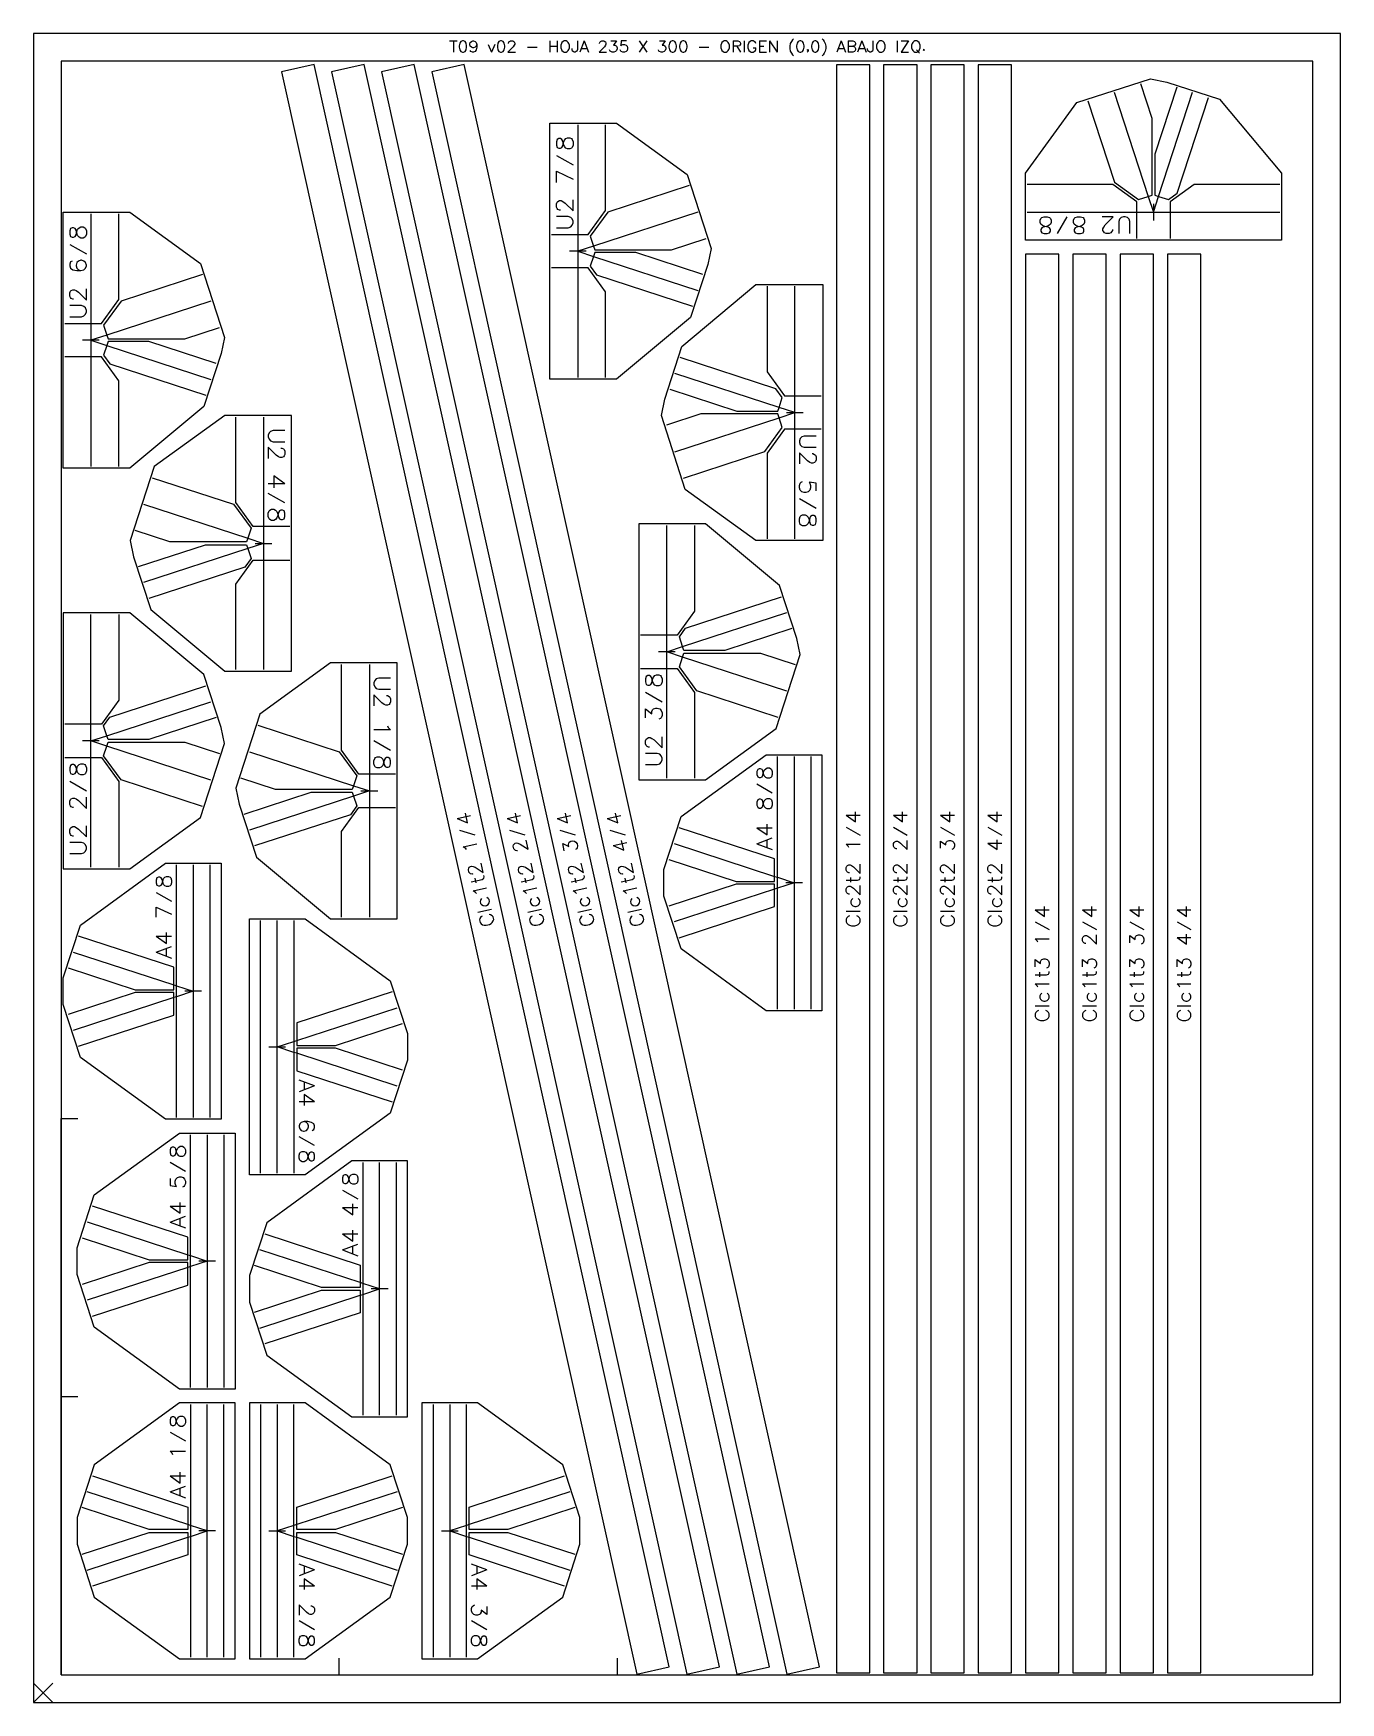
# Model space of a CAD drawing. Extents: x 0 to 235, y 0 to 300.
import ezdxf

# ---------------------------------------------------------------- set-up
doc = ezdxf.new("R2010")
doc.units = 0
for name, color, linetype in [('CORTE', 1, 'Continuous'), ('EJE', 4, 'Continuous'), ('REFERENCIA', 8, 'Continuous'), ('ROTULO', 5, 'Continuous')]:
    doc.layers.add(name, color=color, linetype=linetype)

msp = doc.modelspace()

# ---------------------------------------------------------------- linework, layer by layer
at = {"layer": 'CORTE', "color": 1, "linetype": 'CONTINUOUS'}
for points in [[(114.3177, 6.4088), (50.468, 294.4162), (44.6102, 293.1175), (108.4599, 5.1102)], [(123.3177, 6.4088), (59.468, 294.4162), (53.6102, 293.1175), (117.4599, 5.1102)], [(132.3177, 6.4088), (68.468, 294.4162), (62.6102, 293.1175), (126.4599, 5.1102)], [(141.3177, 6.4088), (77.468, 294.4162), (71.6102, 293.1175), (135.4599, 5.1102)], [(150.35, 5.35), (150.35, 294.35), (144.35, 294.35), (144.35, 5.35)], [(158.85, 5.35), (158.85, 294.35), (152.85, 294.35), (152.85, 5.35)], [(167.35, 5.35), (167.35, 294.35), (161.35, 294.35), (161.35, 5.35)], [(175.85, 5.35), (175.85, 294.35), (169.85, 294.35), (169.85, 5.35)], [(178.35, 274.85), (187.55, 287.55), (200.85, 291.85), (203.75, 291.25), (213.25, 288.15), (224.35, 274.85), (224.35, 262.85), (178.35, 262.85)], [(104.85, 283.85), (117.55, 274.65), (121.85, 261.35), (121.25, 258.45), (118.15, 248.95), (104.85, 237.85), (92.85, 237.85), (92.85, 283.85)], [(17.35, 267.85), (30.05, 258.65), (34.35, 245.35), (33.75, 242.45), (30.65, 232.95), (17.35, 221.85), (5.35, 221.85), (5.35, 267.85)], [(184.35, 5.35), (184.35, 260.35), (178.35, 260.35), (178.35, 5.35)], [(192.85, 5.35), (192.85, 260.35), (186.85, 260.35), (186.85, 5.35)], [(201.35, 5.35), (201.35, 260.35), (195.35, 260.35), (195.35, 5.35)], [(209.85, 5.35), (209.85, 260.35), (203.85, 260.35), (203.85, 5.35)], [(129.8943, 208.85), (117.1943, 218.05), (112.8943, 231.35), (113.4943, 234.25), (116.5943, 243.75), (129.8943, 254.85), (141.8943, 254.85), (141.8943, 208.85)], [(34.3943, 231.35), (21.6943, 222.15), (17.3943, 208.85), (17.9943, 205.95), (21.0943, 196.45), (34.3943, 185.35), (46.3943, 185.35), (46.3943, 231.35)], [(120.85, 165.85), (133.55, 175.05), (137.85, 188.35), (137.25, 191.25), (134.15, 200.75), (120.85, 211.85), (108.85, 211.85), (108.85, 165.85)], [(17.35, 149.85), (30.05, 159.05), (34.35, 172.35), (33.75, 175.25), (30.65, 184.75), (17.35, 195.85), (5.35, 195.85), (5.35, 149.85)], [(53.3943, 186.85), (40.6943, 177.65), (36.3943, 164.35), (36.9943, 161.45), (40.0943, 151.95), (53.3943, 140.85), (65.3943, 140.85), (65.3943, 186.85)], [(141.75, 170.35), (141.75, 124.35), (131.75, 124.35), (116.45, 135.45), (113.35, 144.95), (113.35, 149.75), (116.45, 159.25), (131.75, 170.35)], [(33.75, 150.85), (33.75, 104.85), (23.75, 104.85), (8.45, 115.95), (5.35, 125.45), (5.35, 130.25), (8.45, 139.75), (23.75, 150.85)], [(38.85, 94.85), (38.85, 140.85), (48.85, 140.85), (64.15, 129.75), (67.25, 120.25), (67.25, 115.45), (64.15, 105.95), (48.85, 94.85)], [(36.25, 102.35), (36.25, 56.35), (26.25, 56.35), (10.95, 67.45), (7.85, 76.95), (7.85, 81.75), (10.95, 91.25), (26.25, 102.35)], [(67.25, 51.35), (67.25, 97.35), (57.25, 97.35), (41.95, 86.25), (38.85, 76.75), (38.85, 71.95), (41.95, 62.45), (57.25, 51.35)], [(36.25, 7.85), (36.25, 53.85), (26.25, 53.85), (10.95, 42.75), (7.85, 33.25), (7.85, 28.45), (10.95, 18.95), (26.25, 7.85)], [(38.85, 53.85), (38.85, 7.85), (48.85, 7.85), (64.15, 18.95), (67.25, 28.45), (67.25, 33.25), (64.15, 42.75), (48.85, 53.85)], [(69.85, 53.85), (69.85, 7.85), (79.85, 7.85), (95.15, 18.95), (98.25, 28.45), (98.25, 33.25), (95.15, 42.75), (79.85, 53.85)]]:
    msp.add_lwpolyline(points, close=True, dxfattribs=at)
at = {"layer": 'EJE', "color": 4, "linetype": 'CONTINUOUS'}
for p, q in [((194.3097, 289.4202), (200.4192, 270.7019)), ((202.2808, 270.7019), (208.3903, 289.4202)), ((97.85, 283.55), (97.85, 263.85)), ((200.4192, 270.7019), (201.35, 267.85)), ((201.35, 267.85), (202.2808, 270.7019)), ((10.35, 267.55), (10.35, 247.85)), ((119.4202, 267.8903), (100.7019, 261.7808)), ((178.65, 267.85), (198.35, 267.85)), ((198.35, 263.15), (198.35, 267.85)), ((201.35, 269.35), (201.35, 267.85)), ((201.35, 267.85), (201.35, 266.35)), ((204.35, 267.85), (224.05, 267.85)), ((204.35, 267.85), (204.35, 263.15)), ((93.15, 263.85), (97.85, 263.85)), ((100.7019, 261.7808), (97.85, 260.85)), ((97.85, 260.85), (96.35, 260.85)), ((99.35, 260.85), (97.85, 260.85)), ((97.85, 260.85), (100.7019, 259.9192)), ((100.7019, 259.9192), (119.4202, 253.8097)), ((97.85, 257.85), (93.15, 257.85)), ((97.85, 257.85), (97.85, 238.15)), ((136.8943, 234.85), (136.8943, 254.55)), ((31.9202, 251.8903), (13.2019, 245.7808)), ((5.65, 247.85), (10.35, 247.85)), ((10.35, 244.85), (8.85, 244.85)), ((13.2019, 245.7808), (10.35, 244.85)), ((11.85, 244.85), (10.35, 244.85)), ((10.35, 244.85), (13.2019, 243.9192)), ((13.2019, 243.9192), (31.9202, 237.8097)), ((10.35, 241.85), (5.65, 241.85)), ((10.35, 241.85), (10.35, 222.15)), ((134.0423, 232.7808), (115.324, 238.8903)), ((136.8943, 234.85), (141.5943, 234.85)), ((41.3943, 231.05), (41.3943, 211.35)), ((136.8943, 231.85), (134.0423, 232.7808)), ((134.0423, 230.9192), (136.8943, 231.85)), ((135.3943, 231.85), (136.8943, 231.85)), ((136.8943, 231.85), (138.3943, 231.85)), ((115.3241, 224.8097), (134.0423, 230.9192)), ((136.8943, 209.15), (136.8943, 228.85)), ((141.5943, 228.85), (136.8943, 228.85)), ((19.8241, 215.3903), (38.5423, 209.2808)), ((46.0943, 211.35), (41.3943, 211.35)), ((113.85, 191.85), (113.85, 211.55)), ((38.5423, 207.4192), (19.824, 201.3097)), ((38.5423, 209.2808), (41.3943, 208.35)), ((41.3943, 208.35), (38.5423, 207.4192)), ((39.8943, 208.35), (41.3943, 208.35)), ((41.3943, 208.35), (42.8943, 208.35)), ((41.3943, 205.35), (41.3943, 185.65)), ((41.3943, 205.35), (46.0943, 205.35)), ((10.35, 175.85), (10.35, 195.55)), ((116.7019, 189.7808), (135.4202, 195.8903)), ((113.85, 191.85), (109.15, 191.85)), ((113.85, 188.85), (116.7019, 189.7808)), ((60.3943, 186.55), (60.3943, 166.85)), ((113.85, 188.85), (112.35, 188.85)), ((116.7019, 187.9192), (113.85, 188.85)), ((115.35, 188.85), (113.85, 188.85)), ((135.4202, 181.8097), (116.7019, 187.9192)), ((109.15, 185.85), (113.85, 185.85)), ((113.85, 166.15), (113.85, 185.85)), ((13.2019, 173.7808), (31.9202, 179.8903)), ((10.35, 175.85), (5.65, 175.85)), ((10.35, 172.85), (8.85, 172.85)), ((10.35, 172.85), (13.2019, 173.7808)), ((13.2019, 171.9192), (10.35, 172.85)), ((11.85, 172.85), (10.35, 172.85)), ((31.9202, 165.8097), (13.2019, 171.9192)), ((5.65, 169.85), (10.35, 169.85)), ((10.35, 150.15), (10.35, 169.85)), ((38.8241, 170.8903), (57.5423, 164.7808)), ((133.75, 148.3292), (133.75, 170.05)), ((139.75, 170.05), (139.75, 124.65)), ((65.0943, 166.85), (60.3943, 166.85)), ((57.5423, 162.9192), (38.824, 156.8097)), ((57.5423, 164.7808), (60.3943, 163.85)), ((60.3943, 163.85), (57.5423, 162.9192)), ((58.8943, 163.85), (60.3943, 163.85)), ((60.3943, 163.85), (61.8943, 163.85)), ((60.3943, 160.85), (60.3943, 141.15)), ((60.3943, 160.85), (65.0943, 160.85)), ((115.1798, 154.3903), (133.25, 148.4924)), ((25.75, 128.8292), (25.75, 150.55)), ((31.75, 150.55), (31.75, 105.15)), ((133.25, 148.4924), (133.75, 148.3292)), ((133.75, 146.3708), (133.75, 148.3292)), ((133.75, 148.3292), (136.75, 147.35)), ((136.75, 147.35), (133.75, 146.3708)), ((136.75, 147.35), (135.25, 147.35)), ((138.25, 147.35), (136.75, 147.35)), ((133.25, 146.2076), (115.1798, 140.3097)), ((133.75, 146.3708), (133.25, 146.2076)), ((133.75, 124.65), (133.75, 146.3708)), ((40.85, 95.15), (40.85, 140.55)), ((46.85, 140.55), (46.85, 118.8292)), ((7.1798, 134.8903), (25.25, 128.9924)), ((25.25, 126.7076), (7.1798, 120.8097)), ((25.25, 128.9924), (25.75, 128.8292)), ((25.75, 126.8708), (25.25, 126.7076)), ((25.75, 126.8708), (25.75, 128.8292)), ((25.75, 128.8292), (28.75, 127.85)), ((28.75, 127.85), (25.75, 126.8708)), ((25.75, 105.15), (25.75, 126.8708)), ((28.75, 127.85), (27.25, 127.85)), ((30.25, 127.85), (28.75, 127.85)), ((47.35, 118.9924), (65.4202, 124.8903)), ((42.35, 117.85), (43.85, 117.85)), ((43.85, 117.85), (46.85, 118.8292)), ((46.85, 116.8708), (43.85, 117.85)), ((43.85, 117.85), (45.35, 117.85)), ((46.85, 118.8292), (47.35, 118.9924)), ((46.85, 118.8292), (46.85, 116.8708)), ((46.85, 116.8708), (46.85, 95.15)), ((47.35, 116.7076), (46.85, 116.8708)), ((65.4202, 110.8097), (47.35, 116.7076)), ((28.25, 80.3292), (28.25, 102.05)), ((34.25, 102.05), (34.25, 56.65)), ((59.25, 97.05), (59.25, 75.3292)), ((65.25, 51.65), (65.25, 97.05)), ((9.6798, 86.3903), (27.75, 80.4924)), ((58.75, 75.4924), (40.6798, 81.3903)), ((27.75, 78.2076), (9.6798, 72.3097)), ((27.75, 80.4924), (28.25, 80.3292)), ((28.25, 78.3708), (27.75, 78.2076)), ((28.25, 78.3708), (28.25, 80.3292)), ((28.25, 80.3292), (31.25, 79.35)), ((31.25, 79.35), (28.25, 78.3708)), ((28.25, 56.65), (28.25, 78.3708)), ((31.25, 79.35), (29.75, 79.35)), ((32.75, 79.35), (31.25, 79.35)), ((59.25, 75.3292), (58.75, 75.4924)), ((59.25, 75.3292), (59.25, 73.3708)), ((62.25, 74.35), (59.25, 75.3292)), ((40.6798, 67.3097), (58.75, 73.2076)), ((58.75, 73.2076), (59.25, 73.3708)), ((59.25, 73.3708), (62.25, 74.35)), ((59.25, 73.3708), (59.25, 51.65)), ((62.25, 74.35), (60.75, 74.35)), ((63.75, 74.35), (62.25, 74.35)), ((28.25, 53.55), (28.25, 31.8292)), ((34.25, 8.15), (34.25, 53.55)), ((40.85, 53.55), (40.85, 8.15)), ((46.85, 31.8292), (46.85, 53.55)), ((71.85, 53.55), (71.85, 8.15)), ((77.85, 31.8292), (77.85, 53.55)), ((27.75, 31.9924), (9.6798, 37.8903)), ((65.4202, 37.8903), (47.35, 31.9924)), ((96.4202, 37.8903), (78.35, 31.9924)), ((28.25, 31.8292), (27.75, 31.9924)), ((28.25, 31.8292), (28.25, 29.8708)), ((31.25, 30.85), (28.25, 31.8292)), ((28.25, 29.8708), (31.25, 30.85)), ((31.25, 30.85), (29.75, 30.85)), ((32.75, 30.85), (31.25, 30.85)), ((42.35, 30.85), (43.85, 30.85)), ((46.85, 31.8292), (43.85, 30.85)), ((43.85, 30.85), (46.85, 29.8708)), ((43.85, 30.85), (45.35, 30.85)), ((47.35, 31.9924), (46.85, 31.8292)), ((46.85, 29.8708), (46.85, 31.8292)), ((73.35, 30.85), (74.85, 30.85)), ((77.85, 31.8292), (74.85, 30.85)), ((74.85, 30.85), (77.85, 29.8708)), ((74.85, 30.85), (76.35, 30.85)), ((78.35, 31.9924), (77.85, 31.8292)), ((77.85, 29.8708), (77.85, 31.8292)), ((9.6798, 23.8097), (27.75, 29.7076)), ((27.75, 29.7076), (28.25, 29.8708)), ((28.25, 29.8708), (28.25, 8.15)), ((46.85, 8.15), (46.85, 29.8708)), ((46.85, 29.8708), (47.35, 29.7076)), ((47.35, 29.7076), (65.4202, 23.8097)), ((77.85, 8.15), (77.85, 29.8708)), ((77.85, 29.8708), (78.35, 29.7076)), ((78.35, 29.7076), (96.4202, 23.8097))]:
    msp.add_line(p, q, dxfattribs=at)
for points in [[(200.4192, 270.7019), (201.1, 270.9242), (201.1, 284.7304), (199.0673, 290.9583)], [(205.5383, 290.3509), (201.6, 278.2846), (201.6, 270.9242), (202.2808, 270.7019)], [(202.2808, 270.7019), (204.0564, 270.1224), (205.617, 271.2547), (211.2423, 288.4896)], [(189.5522, 287.882), (194.3264, 273.2547), (198.6436, 270.1224), (200.4192, 270.7019)], [(97.85, 263.85), (99.7177, 263.85), (102.85, 268.1672), (102.85, 283.55)], [(117.882, 272.6478), (103.2547, 267.8736), (100.1224, 263.5564), (100.7019, 261.7808)], [(198.35, 267.85), (198.35, 269.7177), (194.0328, 272.85), (178.65, 272.85)], [(224.05, 272.85), (208.6672, 272.85), (204.35, 269.7177), (204.35, 267.85)], [(10.35, 247.85), (12.2177, 247.85), (15.35, 252.1672), (15.35, 267.55)], [(198.35, 267.85), (199.85, 267.85), (201.35, 267.85)], [(201.35, 267.85), (202.85, 267.85), (204.35, 267.85)], [(97.85, 263.85), (97.85, 262.35), (97.85, 260.85)], [(100.7019, 261.7808), (100.9242, 261.1), (114.7304, 261.1), (120.9583, 263.1327)], [(97.85, 260.85), (97.85, 259.35), (97.85, 257.85)], [(100.7019, 259.9192), (100.1224, 258.1436), (101.2547, 256.583), (118.4896, 250.9577)], [(120.3509, 256.6617), (108.2846, 260.6), (100.9242, 260.6), (100.7019, 259.9192)], [(30.382, 256.6478), (15.7547, 251.8736), (12.6224, 247.5564), (13.2019, 245.7808)], [(102.85, 238.15), (102.85, 253.5328), (99.7177, 257.85), (97.85, 257.85)], [(131.8943, 254.55), (131.8943, 239.1672), (135.0266, 234.85), (136.8943, 234.85)], [(10.35, 247.85), (10.35, 246.35), (10.35, 244.85)], [(13.2019, 245.7808), (13.4242, 245.1), (27.2304, 245.1), (33.4583, 247.1327)], [(10.35, 244.85), (10.35, 243.35), (10.35, 241.85)], [(13.2019, 243.9192), (12.6224, 242.1436), (13.7547, 240.583), (30.9896, 234.9577)], [(32.8509, 240.6617), (20.7846, 244.6), (13.4242, 244.6), (13.2019, 243.9192)], [(15.35, 222.15), (15.35, 237.5328), (12.2177, 241.85), (10.35, 241.85)], [(134.0423, 232.7808), (134.6219, 234.5564), (133.4896, 236.117), (116.2547, 241.7423)], [(114.3934, 236.0383), (126.4596, 232.1), (133.8201, 232.1), (134.0423, 232.7808)], [(136.8943, 231.85), (136.8943, 233.35), (136.8943, 234.85)], [(41.3943, 211.35), (39.5266, 211.35), (36.3943, 215.6672), (36.3943, 231.05)], [(134.0423, 230.9192), (133.8201, 231.6), (120.0138, 231.6), (113.7859, 229.5673)], [(136.8943, 228.85), (136.8943, 230.35), (136.8943, 231.85)], [(116.8623, 220.0522), (131.4896, 224.8264), (134.6219, 229.1436), (134.0423, 230.9192)], [(136.8943, 228.85), (135.0266, 228.85), (131.8943, 224.5328), (131.8943, 209.15)], [(21.3623, 220.1478), (35.9896, 215.3736), (39.1219, 211.0564), (38.5423, 209.2808)], [(38.5423, 209.2808), (38.3201, 208.6), (24.5138, 208.6), (18.2859, 210.6327)], [(41.3943, 211.35), (41.3943, 209.85), (41.3943, 208.35)], [(118.85, 211.55), (118.85, 196.1672), (115.7177, 191.85), (113.85, 191.85)], [(18.8934, 204.1617), (30.9596, 208.1), (38.3201, 208.1), (38.5423, 207.4192)], [(38.5423, 207.4192), (39.1219, 205.6436), (37.9896, 204.083), (20.7547, 198.4577)], [(41.3943, 208.35), (41.3943, 206.85), (41.3943, 205.35)], [(36.3943, 185.65), (36.3943, 201.0328), (39.5266, 205.35), (41.3943, 205.35)], [(116.7019, 189.7808), (116.1224, 191.5564), (117.2547, 193.117), (134.4896, 198.7423)], [(15.35, 195.55), (15.35, 180.1672), (12.2177, 175.85), (10.35, 175.85)], [(136.3509, 193.0383), (124.2846, 189.1), (116.9242, 189.1), (116.7019, 189.7808)], [(113.85, 188.85), (113.85, 190.35), (113.85, 191.85)], [(60.3943, 166.85), (58.5266, 166.85), (55.3943, 171.1672), (55.3943, 186.55)], [(113.85, 185.85), (113.85, 187.35), (113.85, 188.85)], [(133.882, 177.0522), (119.2547, 181.8264), (116.1224, 186.1436), (116.7019, 187.9192)], [(116.7019, 187.9192), (116.9242, 188.6), (130.7304, 188.6), (136.9583, 186.5673)], [(113.85, 185.85), (115.7177, 185.85), (118.85, 181.5328), (118.85, 166.15)], [(13.2019, 173.7808), (12.6224, 175.5564), (13.7547, 177.117), (30.9896, 182.7423)], [(32.8509, 177.0383), (20.7846, 173.1), (13.4242, 173.1), (13.2019, 173.7808)], [(10.35, 172.85), (10.35, 174.35), (10.35, 175.85)], [(40.3623, 175.6478), (54.9896, 170.8736), (58.1219, 166.5564), (57.5423, 164.7808)], [(10.35, 169.85), (10.35, 171.35), (10.35, 172.85)], [(30.382, 161.0522), (15.7547, 165.8264), (12.6224, 170.1436), (13.2019, 171.9192)], [(13.2019, 171.9192), (13.4242, 172.6), (27.2304, 172.6), (33.4583, 170.5673)], [(10.35, 169.85), (12.2177, 169.85), (15.35, 165.5328), (15.35, 150.15)], [(136.75, 170.05), (136.75, 148.85), (136.75, 147.35)], [(57.5423, 164.7808), (57.3201, 164.1), (43.5138, 164.1), (37.2859, 166.1327)], [(60.3943, 166.85), (60.3943, 165.35), (60.3943, 163.85)], [(37.8934, 159.6617), (49.9596, 163.6), (57.3201, 163.6), (57.5423, 162.9192)], [(57.5423, 162.9192), (58.1219, 161.1436), (56.9896, 159.583), (39.7547, 153.9577)], [(60.3943, 163.85), (60.3943, 162.35), (60.3943, 160.85)], [(55.3943, 141.15), (55.3943, 156.5328), (58.5266, 160.85), (60.3943, 160.85)], [(133.25, 148.4924), (133.25, 151.6481), (116.1104, 157.2423)], [(28.75, 150.55), (28.75, 129.35), (28.75, 127.85)], [(114.2491, 151.5383), (126.3154, 147.6), (133.25, 147.6), (133.25, 148.4924)], [(133.25, 146.2076), (133.25, 147.1), (126.3154, 147.1), (114.2491, 143.1617)], [(136.75, 147.35), (136.75, 145.85), (136.75, 124.65)], [(116.1104, 137.4577), (133.25, 143.0519), (133.25, 146.2076)], [(43.85, 117.85), (43.85, 119.35), (43.85, 140.55)], [(25.25, 128.9924), (25.25, 132.1481), (8.1104, 137.7423)], [(6.2491, 132.0383), (18.3154, 128.1), (25.25, 128.1), (25.25, 128.9924)], [(25.25, 126.7076), (25.25, 127.6), (18.3154, 127.6), (6.2491, 123.6617)], [(8.1104, 117.9577), (25.25, 123.5519), (25.25, 126.7076)], [(28.75, 127.85), (28.75, 126.35), (28.75, 105.15)], [(64.4896, 127.7423), (47.35, 122.1481), (47.35, 118.9924)], [(47.35, 118.9924), (47.35, 118.1), (54.2846, 118.1), (66.3509, 122.0383)], [(43.85, 95.15), (43.85, 116.35), (43.85, 117.85)], [(66.3509, 113.6617), (54.2846, 117.6), (47.35, 117.6), (47.35, 116.7076)], [(47.35, 116.7076), (47.35, 113.5519), (64.4896, 107.9577)], [(31.25, 102.05), (31.25, 80.85), (31.25, 79.35)], [(62.25, 74.35), (62.25, 75.85), (62.25, 97.05)], [(27.75, 80.4924), (27.75, 83.6481), (10.6104, 89.2423)], [(41.6104, 84.2423), (58.75, 78.6481), (58.75, 75.4924)], [(8.7491, 83.5383), (20.8154, 79.6), (27.75, 79.6), (27.75, 80.4924)], [(27.75, 78.2076), (27.75, 79.1), (20.8154, 79.1), (8.7491, 75.1617)], [(10.6104, 69.4577), (27.75, 75.0519), (27.75, 78.2076)], [(31.25, 79.35), (31.25, 77.85), (31.25, 56.65)], [(58.75, 75.4924), (58.75, 74.6), (51.8154, 74.6), (39.7491, 78.5383)], [(39.7491, 70.1617), (51.8154, 74.1), (58.75, 74.1), (58.75, 73.2076)], [(58.75, 73.2076), (58.75, 70.0519), (41.6104, 64.4577)], [(62.25, 51.65), (62.25, 72.85), (62.25, 74.35)], [(31.25, 30.85), (31.25, 32.35), (31.25, 53.55)], [(43.85, 53.55), (43.85, 32.35), (43.85, 30.85)], [(74.85, 53.55), (74.85, 32.35), (74.85, 30.85)], [(10.6104, 40.7423), (27.75, 35.1481), (27.75, 31.9924)], [(47.35, 31.9924), (47.35, 35.1481), (64.4896, 40.7423)], [(78.35, 31.9924), (78.35, 35.1481), (95.4896, 40.7423)], [(27.75, 31.9924), (27.75, 31.1), (20.8154, 31.1), (8.7491, 35.0383)], [(66.3509, 35.0383), (54.2846, 31.1), (47.35, 31.1), (47.35, 31.9924)], [(97.3509, 35.0383), (85.2846, 31.1), (78.35, 31.1), (78.35, 31.9924)], [(8.7491, 26.6617), (20.8154, 30.6), (27.75, 30.6), (27.75, 29.7076)], [(31.25, 8.15), (31.25, 29.35), (31.25, 30.85)], [(43.85, 30.85), (43.85, 29.35), (43.85, 8.15)], [(47.35, 29.7076), (47.35, 30.6), (54.2846, 30.6), (66.3509, 26.6617)], [(74.85, 30.85), (74.85, 29.35), (74.85, 8.15)], [(78.35, 29.7076), (78.35, 30.6), (85.2846, 30.6), (97.3509, 26.6617)], [(27.75, 29.7076), (27.75, 26.5519), (10.6104, 20.9577)], [(64.4896, 20.9577), (47.35, 26.5519), (47.35, 29.7076)], [(95.4896, 20.9577), (78.35, 26.5519), (78.35, 29.7076)]]:
    msp.add_lwpolyline(points, dxfattribs=at)
at = {"layer": 'REFERENCIA', "color": 8, "linetype": 'CONTINUOUS'}
for p, q in [((74.8333, 298.6429), (76.1667, 298.6429)), ((75.5, 298.6429), (75.5, 296.6429)), ((81.7857, 297.9762), (82.3571, 296.6429)), ((82.9286, 297.9762), (82.3571, 296.6429)), ((88.8333, 297.5), (90.5476, 297.5)), ((92.8333, 298.6429), (92.8333, 296.6429)), ((92.8333, 297.6905), (94.1667, 297.6905)), ((94.1667, 298.6429), (94.1667, 296.6429)), ((99.0238, 298.6429), (98.2619, 296.6429)), ((98.5476, 297.3095), (99.5, 297.3095)), ((99.0238, 298.6429), (99.7857, 296.6429)), ((108.9286, 298.6429), (110.2619, 296.6429)), ((110.2619, 298.6429), (108.9286, 296.6429)), ((119.6905, 297.5), (121.4048, 297.5)), ((125.7857, 298.6429), (125.7857, 296.6429)), ((126.4524, 297.6905), (127.119, 296.6429)), ((127.7857, 298.6429), (127.7857, 296.6429)), ((129.4048, 297.4048), (129.881, 297.4048)), ((130.5476, 298.6429), (130.5476, 296.6429)), ((130.5476, 298.6429), (131.7857, 298.6429)), ((130.5476, 297.6905), (131.3095, 297.6905)), ((132.3571, 298.6429), (132.3571, 296.6429)), ((132.3571, 298.6429), (133.6905, 296.6429)), ((133.6905, 298.6429), (133.6905, 296.6429)), ((145.2143, 298.6429), (144.4524, 296.6429)), ((144.7381, 297.3095), (145.6905, 297.3095)), ((145.2143, 298.6429), (145.9762, 296.6429)), ((146.4524, 298.6429), (146.4524, 296.6429)), ((148.9286, 298.6429), (148.1667, 296.6429)), ((148.4524, 297.3095), (149.4048, 297.3095)), ((148.9286, 298.6429), (149.6905, 296.6429)), ((155.3095, 298.6429), (155.3095, 296.6429)), ((157.3095, 298.6429), (155.9762, 296.6429)), ((155.9762, 298.6429), (157.3095, 298.6429)), ((158.7381, 297.0238), (159.3095, 296.4524)), ((130.5476, 296.6429), (131.7857, 296.6429)), ((155.9762, 296.6429), (157.3095, 296.6429)), ((0, 0), (3.5, 3.5)), ((0, 3.5), (3.5, 0))]:
    msp.add_line(p, q, dxfattribs=at)
for points in [[(0, 0), (235, 0), (235, 300), (0, 300), (0, 0)], [(77.119, 298.6429), (76.8333, 298.5476), (76.6429, 298.2619), (76.5476, 297.7857), (76.5476, 297.5), (76.6429, 297.0238), (76.8333, 296.7381), (77.119, 296.6429), (77.3095, 296.6429), (77.5952, 296.7381), (77.7857, 297.0238), (77.881, 297.5), (77.881, 297.7857), (77.7857, 298.2619), (77.5952, 298.5476), (77.3095, 298.6429), (77.119, 298.6429)], [(79.6905, 297.9762), (79.5952, 297.6905), (79.4048, 297.5), (79.119, 297.4048), (79.0238, 297.4048), (78.7381, 297.5), (78.5476, 297.6905), (78.4524, 297.9762), (78.4524, 298.0714), (78.5476, 298.3571), (78.7381, 298.5476), (79.0238, 298.6429), (79.119, 298.6429), (79.4048, 298.5476), (79.5952, 298.3571), (79.6905, 297.9762), (79.6905, 297.5), (79.5952, 297.0238), (79.4048, 296.7381), (79.119, 296.6429), (78.9286, 296.6429), (78.6429, 296.7381), (78.5476, 296.9286)], [(83.9762, 298.6429), (83.6905, 298.5476), (83.5, 298.2619), (83.4048, 297.7857), (83.4048, 297.5), (83.5, 297.0238), (83.6905, 296.7381), (83.9762, 296.6429), (84.1667, 296.6429), (84.4524, 296.7381), (84.6429, 297.0238), (84.7381, 297.5), (84.7381, 297.7857), (84.6429, 298.2619), (84.4524, 298.5476), (84.1667, 298.6429), (83.9762, 298.6429)], [(85.4048, 298.1667), (85.4048, 298.2619), (85.5, 298.4524), (85.5952, 298.5476), (85.7857, 298.6429), (86.1667, 298.6429), (86.3571, 298.5476), (86.4524, 298.4524), (86.5476, 298.2619), (86.5476, 298.0714), (86.4524, 297.881), (86.2619, 297.5952), (85.3095, 296.6429), (86.6429, 296.6429)], [(95.4048, 298.6429), (95.2143, 298.5476), (95.0238, 298.3571), (94.9286, 298.1667), (94.8333, 297.881), (94.8333, 297.4048), (94.9286, 297.119), (95.0238, 296.9286), (95.2143, 296.7381), (95.4048, 296.6429), (95.7857, 296.6429), (95.9762, 296.7381), (96.1667, 296.9286), (96.2619, 297.119), (96.3571, 297.4048), (96.3571, 297.881), (96.2619, 298.1667), (96.1667, 298.3571), (95.9762, 298.5476), (95.7857, 298.6429), (95.4048, 298.6429)], [(97.7857, 298.6429), (97.7857, 297.119), (97.6905, 296.8333), (97.5952, 296.7381), (97.4048, 296.6429), (97.2143, 296.6429), (97.0238, 296.7381), (96.9286, 296.8333), (96.8333, 297.119), (96.8333, 297.3095)], [(101.7857, 298.1667), (101.7857, 298.2619), (101.881, 298.4524), (101.9762, 298.5476), (102.1667, 298.6429), (102.5476, 298.6429), (102.7381, 298.5476), (102.8333, 298.4524), (102.9286, 298.2619), (102.9286, 298.0714), (102.8333, 297.881), (102.6429, 297.5952), (101.6905, 296.6429), (103.0238, 296.6429)], [(103.7857, 298.6429), (104.8333, 298.6429), (104.2619, 297.881), (104.5476, 297.881), (104.7381, 297.7857), (104.8333, 297.6905), (104.9286, 297.4048), (104.9286, 297.2143), (104.8333, 296.9286), (104.6429, 296.7381), (104.3571, 296.6429), (104.0714, 296.6429), (103.7857, 296.7381), (103.6905, 296.8333), (103.5952, 297.0238)], [(106.6429, 298.6429), (105.6905, 298.6429), (105.5952, 297.7857), (105.6905, 297.881), (105.9762, 297.9762), (106.2619, 297.9762), (106.5476, 297.881), (106.7381, 297.6905), (106.8333, 297.4048), (106.8333, 297.2143), (106.7381, 296.9286), (106.5476, 296.7381), (106.2619, 296.6429), (105.9762, 296.6429), (105.6905, 296.7381), (105.5952, 296.8333), (105.5, 297.0238)], [(112.5476, 298.6429), (113.5952, 298.6429), (113.0238, 297.881), (113.3095, 297.881), (113.5, 297.7857), (113.5952, 297.6905), (113.6905, 297.4048), (113.6905, 297.2143), (113.5952, 296.9286), (113.4048, 296.7381), (113.119, 296.6429), (112.8333, 296.6429), (112.5476, 296.7381), (112.4524, 296.8333), (112.3571, 297.0238)], [(114.8333, 298.6429), (114.5476, 298.5476), (114.3571, 298.2619), (114.2619, 297.7857), (114.2619, 297.5), (114.3571, 297.0238), (114.5476, 296.7381), (114.8333, 296.6429), (115.0238, 296.6429), (115.3095, 296.7381), (115.5, 297.0238), (115.5952, 297.5), (115.5952, 297.7857), (115.5, 298.2619), (115.3095, 298.5476), (115.0238, 298.6429), (114.8333, 298.6429)], [(116.7381, 298.6429), (116.4524, 298.5476), (116.2619, 298.2619), (116.1667, 297.7857), (116.1667, 297.5), (116.2619, 297.0238), (116.4524, 296.7381), (116.7381, 296.6429), (116.9286, 296.6429), (117.2143, 296.7381), (117.4048, 297.0238), (117.5, 297.5), (117.5, 297.7857), (117.4048, 298.2619), (117.2143, 298.5476), (116.9286, 298.6429), (116.7381, 298.6429)], [(124.1667, 298.6429), (123.9762, 298.5476), (123.7857, 298.3571), (123.6905, 298.1667), (123.5952, 297.881), (123.5952, 297.4048), (123.6905, 297.119), (123.7857, 296.9286), (123.9762, 296.7381), (124.1667, 296.6429), (124.5476, 296.6429), (124.7381, 296.7381), (124.9286, 296.9286), (125.0238, 297.119), (125.119, 297.4048), (125.119, 297.881), (125.0238, 298.1667), (124.9286, 298.3571), (124.7381, 298.5476), (124.5476, 298.6429), (124.1667, 298.6429)], [(125.7857, 298.6429), (126.6429, 298.6429), (126.9286, 298.5476), (127.0238, 298.4524), (127.119, 298.2619), (127.119, 298.0714), (127.0238, 297.881), (126.9286, 297.7857), (126.6429, 297.6905), (125.7857, 297.6905)], [(129.881, 298.1667), (129.7857, 298.3571), (129.5952, 298.5476), (129.4048, 298.6429), (129.0238, 298.6429), (128.8333, 298.5476), (128.6429, 298.3571), (128.5476, 298.1667), (128.4524, 297.881), (128.4524, 297.4048), (128.5476, 297.119), (128.6429, 296.9286), (128.8333, 296.7381), (129.0238, 296.6429), (129.4048, 296.6429), (129.5952, 296.7381), (129.7857, 296.9286), (129.881, 297.119), (129.881, 297.4048)], [(136.6429, 299.0238), (136.4524, 298.8333), (136.2619, 298.5476), (136.0714, 298.1667), (135.9762, 297.6905), (135.9762, 297.3095), (136.0714, 296.8333), (136.2619, 296.4524), (136.4524, 296.1667), (136.6429, 295.9762)], [(137.7857, 298.6429), (137.5, 298.5476), (137.3095, 298.2619), (137.2143, 297.7857), (137.2143, 297.5), (137.3095, 297.0238), (137.5, 296.7381), (137.7857, 296.6429), (137.9762, 296.6429), (138.2619, 296.7381), (138.4524, 297.0238), (138.5476, 297.5), (138.5476, 297.7857), (138.4524, 298.2619), (138.2619, 298.5476), (137.9762, 298.6429), (137.7857, 298.6429)], [(139.3095, 297.0238), (139.2143, 296.9286), (139.119, 297.0238), (139.2143, 297.119), (139.3095, 297.0238), (139.3095, 296.8333), (139.119, 296.6429)], [(140.4524, 298.6429), (140.1667, 298.5476), (139.9762, 298.2619), (139.881, 297.7857), (139.881, 297.5), (139.9762, 297.0238), (140.1667, 296.7381), (140.4524, 296.6429), (140.6429, 296.6429), (140.9286, 296.7381), (141.119, 297.0238), (141.2143, 297.5), (141.2143, 297.7857), (141.119, 298.2619), (140.9286, 298.5476), (140.6429, 298.6429), (140.4524, 298.6429)], [(141.7857, 299.0238), (141.9762, 298.8333), (142.1667, 298.5476), (142.3571, 298.1667), (142.4524, 297.6905), (142.4524, 297.3095), (142.3571, 296.8333), (142.1667, 296.4524), (141.9762, 296.1667), (141.7857, 295.9762)], [(146.4524, 298.6429), (147.3095, 298.6429), (147.5952, 298.5476), (147.6905, 298.4524), (147.7857, 298.2619), (147.7857, 298.0714), (147.6905, 297.881), (147.5952, 297.7857), (147.3095, 297.6905)], [(146.4524, 297.6905), (147.3095, 297.6905), (147.5952, 297.5952), (147.6905, 297.5), (147.7857, 297.3095), (147.7857, 297.0238), (147.6905, 296.8333), (147.5952, 296.7381), (147.3095, 296.6429), (146.4524, 296.6429)], [(150.9286, 298.6429), (150.9286, 297.119), (150.8333, 296.8333), (150.7381, 296.7381), (150.5476, 296.6429), (150.3571, 296.6429), (150.1667, 296.7381), (150.0714, 296.8333), (149.9762, 297.119), (149.9762, 297.3095)], [(152.1667, 298.6429), (151.9762, 298.5476), (151.7857, 298.3571), (151.6905, 298.1667), (151.5952, 297.881), (151.5952, 297.4048), (151.6905, 297.119), (151.7857, 296.9286), (151.9762, 296.7381), (152.1667, 296.6429), (152.5476, 296.6429), (152.7381, 296.7381), (152.9286, 296.9286), (153.0238, 297.119), (153.119, 297.4048), (153.119, 297.881), (153.0238, 298.1667), (152.9286, 298.3571), (152.7381, 298.5476), (152.5476, 298.6429), (152.1667, 298.6429)], [(158.4524, 298.6429), (158.2619, 298.5476), (158.0714, 298.3571), (157.9762, 298.1667), (157.881, 297.881), (157.881, 297.4048), (157.9762, 297.119), (158.0714, 296.9286), (158.2619, 296.7381), (158.4524, 296.6429), (158.8333, 296.6429), (159.0238, 296.7381), (159.2143, 296.9286), (159.3095, 297.119), (159.4048, 297.4048), (159.4048, 297.881), (159.3095, 298.1667), (159.2143, 298.3571), (159.0238, 298.5476), (158.8333, 298.6429), (158.4524, 298.6429)], [(160.0714, 297.119), (159.9762, 297.0238), (160.0714, 296.9286), (160.1667, 297.0238), (160.0714, 297.119)], [(5, 5), (230, 5), (230, 295), (5, 295), (5, 5)]]:
    msp.add_lwpolyline(points, dxfattribs=at)
at = {"layer": 'ROTULO', "color": 5, "linetype": 'CONTINUOUS'}
for p, q in [((94.0238, 278.0786), (97.0238, 276.3643)), ((94.0238, 275.2214), (97.0238, 273.7929)), ((94.0238, 273.2214), (94.0238, 275.2214)), ((184.1214, 264.0238), (185.8357, 267.0238)), ((6.5238, 262.0786), (9.5238, 260.3643)), ((45.2205, 219.05), (42.2205, 219.05)), ((45.2205, 215.6214), (42.2205, 217.3357)), ((140.7205, 214.6214), (137.7205, 216.3357)), ((110.0238, 181.5786), (113.0238, 179.8643)), ((64.2205, 171.1214), (61.2205, 172.8357)), ((6.5238, 165.5786), (9.5238, 163.8643)), ((130.075, 165.1024), (132.825, 163.531)), ((76.1565, 158.9069), (78.5972, 159.448)), ((85.1565, 158.9069), (87.5972, 159.448)), ((94.1565, 158.9069), (96.5972, 159.448)), ((103.1565, 158.9069), (105.5972, 159.448)), ((146.1, 159.4929), (148.6, 159.4929)), ((154.6, 159.4929), (157.1, 159.4929)), ((163.1, 159.4929), (165.6, 159.4929)), ((171.6, 159.4929), (174.1, 159.4929)), ((76.6203, 156.8148), (79.3702, 155.9612)), ((85.6203, 156.8148), (88.3702, 155.9612)), ((94.6203, 156.8148), (97.3702, 155.9612)), ((103.6203, 156.8148), (106.3702, 155.9612)), ((130.075, 157.2452), (132.825, 157.2452)), ((146.1, 157.35), (148.6, 155.9214)), ((154.6, 157.35), (157.1, 155.9214)), ((163.1, 157.35), (165.6, 155.9214)), ((171.6, 157.35), (174.1, 155.9214)), ((104.2387, 154.0254), (106.6794, 154.5665)), ((130.075, 154.3643), (132.825, 155.4119)), ((130.075, 154.3643), (132.825, 153.3167)), ((131.9083, 153.7095), (131.9083, 155.019)), ((171.6, 154.4929), (174.1, 154.4929)), ((79.5725, 147.3485), (79.3921, 148.1621)), ((88.5725, 147.3485), (88.3921, 148.1621)), ((97.5725, 147.3485), (97.3921, 148.1621)), ((106.5725, 147.3485), (106.3921, 148.1621)), ((146.9333, 147.469), (146.9333, 148.3024)), ((155.4333, 147.469), (155.4333, 148.3024)), ((163.9333, 147.469), (163.9333, 148.3024)), ((172.4333, 147.469), (172.4333, 148.3024)), ((22.075, 145.6024), (24.825, 144.031)), ((22.075, 142.9833), (24.825, 141.6738)), ((22.075, 141.15), (22.075, 142.9833)), ((79.8926, 142.0542), (82.3334, 142.5953)), ((88.8926, 142.0542), (91.3334, 142.5953)), ((97.8926, 142.0542), (100.3334, 142.5953)), ((106.8926, 142.0542), (109.3334, 142.5953)), ((146.1, 142.231), (148.6, 142.231)), ((154.6, 142.231), (157.1, 142.231)), ((163.1, 142.231), (165.6, 142.231)), ((171.6, 142.231), (174.1, 142.231)), ((180.1, 142.4929), (182.6, 142.4929)), ((188.6, 142.4929), (191.1, 142.4929)), ((197.1, 142.4929), (199.6, 142.4929)), ((205.6, 142.4929), (208.1, 142.4929)), ((180.1, 140.35), (182.6, 138.9214)), ((188.6, 140.35), (191.1, 138.9214)), ((197.1, 140.35), (199.6, 138.9214)), ((205.6, 140.35), (208.1, 138.9214)), ((22.075, 137.7452), (24.825, 137.7452)), ((22.075, 134.8643), (24.825, 135.9119)), ((23.9083, 134.2095), (23.9083, 135.519)), ((205.6, 137.4929), (208.1, 137.4929)), ((22.075, 134.8643), (24.825, 133.8167)), ((180.9333, 130.469), (180.9333, 131.3024)), ((189.4333, 130.469), (189.4333, 131.3024)), ((197.9333, 130.469), (197.9333, 131.3024)), ((206.4333, 130.469), (206.4333, 131.3024)), ((180.1, 125.231), (182.6, 125.231)), ((188.6, 125.231), (191.1, 125.231)), ((197.1, 125.231), (199.6, 125.231)), ((205.6, 125.231), (208.1, 125.231)), ((50.525, 110.8357), (47.775, 111.8833)), ((48.6917, 111.4905), (48.6917, 110.181)), ((50.525, 110.8357), (47.775, 109.7881)), ((5, 5), (5, 105)), ((5, 105), (8, 105)), ((50.525, 107.9548), (47.775, 107.9548)), ((50.525, 100.0976), (47.775, 101.669)), ((24.575, 97.1024), (27.325, 95.531)), ((55.575, 92.1024), (58.325, 90.531)), ((24.575, 89.2452), (27.325, 89.2452)), ((24.575, 86.3643), (27.325, 87.4119)), ((26.4083, 85.7095), (26.4083, 87.019)), ((55.575, 88.9595), (58.325, 88.9595)), ((24.575, 86.3643), (27.325, 85.3167)), ((55.575, 84.2452), (58.325, 84.2452)), ((55.575, 81.3643), (58.325, 82.4119)), ((55.575, 81.3643), (58.325, 80.3167)), ((57.4083, 80.7095), (57.4083, 82.019)), ((5, 55), (8, 55)), ((24.575, 48.6024), (27.325, 47.031)), ((24.575, 40.7452), (27.325, 40.7452)), ((24.575, 37.8643), (27.325, 38.9119)), ((24.575, 37.8643), (27.325, 36.8167)), ((26.4083, 37.2095), (26.4083, 38.519)), ((50.525, 23.8357), (47.775, 24.8833)), ((48.6917, 24.4905), (48.6917, 23.181)), ((81.525, 23.8357), (78.775, 24.8833)), ((79.6917, 24.4905), (79.6917, 23.181)), ((50.525, 23.8357), (47.775, 22.7881)), ((81.525, 23.8357), (78.775, 22.7881)), ((50.525, 20.9548), (47.775, 20.9548)), ((81.525, 20.9548), (78.775, 20.9548)), ((50.525, 13.0976), (47.775, 14.669)), ((81.525, 13.0976), (78.775, 14.669)), ((55, 5), (55, 8)), ((105, 5), (105, 8)), ((5, 5), (105, 5))]:
    msp.add_line(p, q, dxfattribs=at)
for points in [[(94.0238, 279.9357), (94.1666, 279.5071), (94.4523, 279.3643), (94.738, 279.3643), (95.0238, 279.5071), (95.1666, 279.7929), (95.3095, 280.3643), (95.4523, 280.7929), (95.738, 281.0786), (96.0238, 281.2214), (96.4523, 281.2214), (96.738, 281.0786), (96.8809, 280.9357), (97.0238, 280.5071), (97.0238, 279.9357), (96.8809, 279.5071), (96.738, 279.3643), (96.4523, 279.2214), (96.0238, 279.2214), (95.738, 279.3643), (95.4523, 279.65), (95.3095, 280.0786), (95.1666, 280.65), (95.0238, 280.9357), (94.738, 281.0786), (94.4523, 281.0786), (94.1666, 280.9357), (94.0238, 280.5071), (94.0238, 279.9357)], [(94.738, 268.2214), (94.5952, 268.2214), (94.3095, 268.3643), (94.1666, 268.5071), (94.0238, 268.7929), (94.0238, 269.3643), (94.1666, 269.65), (94.3095, 269.7929), (94.5952, 269.9357), (94.8809, 269.9357), (95.1666, 269.7929), (95.5952, 269.5071), (97.0238, 268.0786), (97.0238, 270.0786)], [(94.0238, 265.0786), (96.1666, 265.0786), (96.5952, 265.2214), (96.8809, 265.5071), (97.0238, 265.9357), (97.0238, 266.2214), (96.8809, 266.65), (96.5952, 266.9357), (96.1666, 267.0786), (94.0238, 267.0786)], [(182.2643, 264.0238), (182.6929, 264.1666), (182.8357, 264.4523), (182.8357, 264.738), (182.6929, 265.0238), (182.4071, 265.1666), (181.8357, 265.3095), (181.4071, 265.4523), (181.1214, 265.738), (180.9786, 266.0238), (180.9786, 266.4523), (181.1214, 266.738), (181.2643, 266.8809), (181.6929, 267.0238), (182.2643, 267.0238), (182.6929, 266.8809), (182.8357, 266.738), (182.9786, 266.4523), (182.9786, 266.0238), (182.8357, 265.738), (182.55, 265.4523), (182.1214, 265.3095), (181.55, 265.1666), (181.2643, 265.0238), (181.1214, 264.738), (181.1214, 264.4523), (181.2643, 264.1666), (181.6929, 264.0238), (182.2643, 264.0238)], [(188.2643, 264.0238), (188.6929, 264.1666), (188.8357, 264.4523), (188.8357, 264.738), (188.6929, 265.0238), (188.4071, 265.1666), (187.8357, 265.3095), (187.4071, 265.4523), (187.1214, 265.738), (186.9786, 266.0238), (186.9786, 266.4523), (187.1214, 266.738), (187.2643, 266.8809), (187.6929, 267.0238), (188.2643, 267.0238), (188.6929, 266.8809), (188.8357, 266.738), (188.9786, 266.4523), (188.9786, 266.0238), (188.8357, 265.738), (188.55, 265.4523), (188.1214, 265.3095), (187.55, 265.1666), (187.2643, 265.0238), (187.1214, 264.738), (187.1214, 264.4523), (187.2643, 264.1666), (187.6929, 264.0238), (188.2643, 264.0238)], [(193.9786, 264.738), (193.9786, 264.5952), (193.8357, 264.3095), (193.6929, 264.1666), (193.4071, 264.0238), (192.8357, 264.0238), (192.55, 264.1666), (192.4071, 264.3095), (192.2643, 264.5952), (192.2643, 264.8809), (192.4071, 265.1666), (192.6929, 265.5952), (194.1214, 267.0238), (192.1214, 267.0238)], [(197.1214, 264.0238), (197.1214, 266.1666), (196.9786, 266.5952), (196.6929, 266.8809), (196.2643, 267.0238), (195.9786, 267.0238), (195.55, 266.8809), (195.2643, 266.5952), (195.1214, 266.1666), (195.1214, 264.0238)], [(6.5238, 263.9357), (6.6666, 263.5071), (6.9523, 263.3643), (7.238, 263.3643), (7.5238, 263.5071), (7.6666, 263.7929), (7.8095, 264.3643), (7.9523, 264.7929), (8.238, 265.0786), (8.5238, 265.2214), (8.9523, 265.2214), (9.238, 265.0786), (9.3809, 264.9357), (9.5238, 264.5071), (9.5238, 263.9357), (9.3809, 263.5071), (9.238, 263.3643), (8.9523, 263.2214), (8.5238, 263.2214), (8.238, 263.3643), (7.9523, 263.65), (7.8095, 264.0786), (7.6666, 264.65), (7.5238, 264.9357), (7.238, 265.0786), (6.9523, 265.0786), (6.6666, 264.9357), (6.5238, 264.5071), (6.5238, 263.9357)], [(6.9523, 259.0786), (6.6666, 258.9357), (6.5238, 258.5071), (6.5238, 258.2214), (6.6666, 257.7929), (7.0952, 257.5071), (7.8095, 257.3643), (8.5238, 257.3643), (9.0952, 257.5071), (9.3809, 257.7929), (9.5238, 258.2214), (9.5238, 258.3643), (9.3809, 258.7929), (9.0952, 259.0786), (8.6666, 259.2214), (8.5238, 259.2214), (8.0952, 259.0786), (7.8095, 258.7929), (7.6666, 258.3643), (7.6666, 258.2214), (7.8095, 257.7929), (8.0952, 257.5071), (8.5238, 257.3643)], [(7.238, 252.2214), (7.0952, 252.2214), (6.8095, 252.3643), (6.6666, 252.5071), (6.5238, 252.7929), (6.5238, 253.3643), (6.6666, 253.65), (6.8095, 253.7929), (7.0952, 253.9357), (7.3809, 253.9357), (7.6666, 253.7929), (8.0952, 253.5071), (9.5238, 252.0786), (9.5238, 254.0786)], [(6.5238, 249.0786), (8.6666, 249.0786), (9.0952, 249.2214), (9.3809, 249.5071), (9.5238, 249.9357), (9.5238, 250.2214), (9.3809, 250.65), (9.0952, 250.9357), (8.6666, 251.0786), (6.5238, 251.0786)], [(45.2205, 228.6214), (43.0777, 228.6214), (42.6491, 228.4786), (42.3634, 228.1929), (42.2205, 227.7643), (42.2205, 227.4786), (42.3634, 227.05), (42.6491, 226.7643), (43.0777, 226.6214), (45.2205, 226.6214)], [(44.5062, 225.4786), (44.6491, 225.4786), (44.9348, 225.3357), (45.0777, 225.1929), (45.2205, 224.9071), (45.2205, 224.3357), (45.0777, 224.05), (44.9348, 223.9071), (44.6491, 223.7643), (44.3634, 223.7643), (44.0777, 223.9071), (43.6491, 224.1929), (42.2205, 225.6214), (42.2205, 223.6214)], [(140.7205, 227.6214), (138.5777, 227.6214), (138.1491, 227.4786), (137.8634, 227.1929), (137.7205, 226.7643), (137.7205, 226.4786), (137.8634, 226.05), (138.1491, 225.7643), (138.5777, 225.6214), (140.7205, 225.6214)], [(140.0062, 224.4786), (140.1491, 224.4786), (140.4348, 224.3357), (140.5777, 224.1929), (140.7205, 223.9071), (140.7205, 223.3357), (140.5777, 223.05), (140.4348, 222.9071), (140.1491, 222.7643), (139.8634, 222.7643), (139.5777, 222.9071), (139.1491, 223.1929), (137.7205, 224.6214), (137.7205, 222.6214)], [(45.2205, 219.05), (43.2205, 220.4786), (43.2205, 218.3357)], [(140.7205, 217.7643), (140.7205, 219.1929), (139.4348, 219.3357), (139.5777, 219.1929), (139.7205, 218.7643), (139.7205, 218.3357), (139.5777, 217.9071), (139.292, 217.6214), (138.8634, 217.4786), (138.5777, 217.4786), (138.1491, 217.6214), (137.8634, 217.9071), (137.7205, 218.3357), (137.7205, 218.7643), (137.8634, 219.1929), (138.0062, 219.3357), (138.292, 219.4786)], [(45.2205, 213.7643), (45.0777, 214.1929), (44.792, 214.3357), (44.5062, 214.3357), (44.2205, 214.1929), (44.0777, 213.9071), (43.9348, 213.3357), (43.792, 212.9071), (43.5062, 212.6214), (43.2205, 212.4786), (42.792, 212.4786), (42.5062, 212.6214), (42.3634, 212.7643), (42.2205, 213.1929), (42.2205, 213.7643), (42.3634, 214.1929), (42.5062, 214.3357), (42.792, 214.4786), (43.2205, 214.4786), (43.5062, 214.3357), (43.792, 214.05), (43.9348, 213.6214), (44.0777, 213.05), (44.2205, 212.7643), (44.5062, 212.6214), (44.792, 212.6214), (45.0777, 212.7643), (45.2205, 213.1929), (45.2205, 213.7643)], [(140.7205, 212.7643), (140.5777, 213.1929), (140.292, 213.3357), (140.0062, 213.3357), (139.7205, 213.1929), (139.5777, 212.9071), (139.4348, 212.3357), (139.292, 211.9071), (139.0062, 211.6214), (138.7205, 211.4786), (138.292, 211.4786), (138.0062, 211.6214), (137.8634, 211.7643), (137.7205, 212.1929), (137.7205, 212.7643), (137.8634, 213.1929), (138.0062, 213.3357), (138.292, 213.4786), (138.7205, 213.4786), (139.0062, 213.3357), (139.292, 213.05), (139.4348, 212.6214), (139.5777, 212.05), (139.7205, 211.7643), (140.0062, 211.6214), (140.292, 211.6214), (140.5777, 211.7643), (140.7205, 212.1929), (140.7205, 212.7643)], [(64.2205, 184.1214), (62.0777, 184.1214), (61.6491, 183.9786), (61.3634, 183.6929), (61.2205, 183.2643), (61.2205, 182.9786), (61.3634, 182.55), (61.6491, 182.2643), (62.0777, 182.1214), (64.2205, 182.1214)], [(110.0238, 183.4357), (110.1666, 183.0071), (110.4523, 182.8643), (110.738, 182.8643), (111.0238, 183.0071), (111.1666, 183.2929), (111.3095, 183.8643), (111.4523, 184.2929), (111.738, 184.5786), (112.0238, 184.7214), (112.4523, 184.7214), (112.738, 184.5786), (112.8809, 184.4357), (113.0238, 184.0071), (113.0238, 183.4357), (112.8809, 183.0071), (112.738, 182.8643), (112.4523, 182.7214), (112.0238, 182.7214), (111.738, 182.8643), (111.4523, 183.15), (111.3095, 183.5786), (111.1666, 184.15), (111.0238, 184.4357), (110.738, 184.5786), (110.4523, 184.5786), (110.1666, 184.4357), (110.0238, 184.0071), (110.0238, 183.4357)], [(63.5062, 180.9786), (63.6491, 180.9786), (63.9348, 180.8357), (64.0777, 180.6929), (64.2205, 180.4071), (64.2205, 179.8357), (64.0777, 179.55), (63.9348, 179.4071), (63.6491, 179.2643), (63.3634, 179.2643), (63.0777, 179.4071), (62.6491, 179.6929), (61.2205, 181.1214), (61.2205, 179.1214)], [(110.0238, 177.0071), (110.0238, 178.5786), (111.1666, 177.7214), (111.1666, 178.15), (111.3095, 178.4357), (111.4523, 178.5786), (111.8809, 178.7214), (112.1666, 178.7214), (112.5952, 178.5786), (112.8809, 178.2929), (113.0238, 177.8643), (113.0238, 177.4357), (112.8809, 177.0071), (112.738, 176.8643), (112.4523, 176.7214)], [(63.6491, 175.55), (63.792, 175.2643), (64.2205, 174.8357), (61.2205, 174.8357)], [(110.738, 171.7214), (110.5952, 171.7214), (110.3095, 171.8643), (110.1666, 172.0071), (110.0238, 172.2929), (110.0238, 172.8643), (110.1666, 173.15), (110.3095, 173.2929), (110.5952, 173.4357), (110.8809, 173.4357), (111.1666, 173.2929), (111.5952, 173.0071), (113.0238, 171.5786), (113.0238, 173.5786)], [(6.5238, 167.4357), (6.6666, 167.0071), (6.9523, 166.8643), (7.238, 166.8643), (7.5238, 167.0071), (7.6666, 167.2929), (7.8095, 167.8643), (7.9523, 168.2929), (8.238, 168.5786), (8.5238, 168.7214), (8.9523, 168.7214), (9.238, 168.5786), (9.3809, 168.4357), (9.5238, 168.0071), (9.5238, 167.4357), (9.3809, 167.0071), (9.238, 166.8643), (8.9523, 166.7214), (8.5238, 166.7214), (8.238, 166.8643), (7.9523, 167.15), (7.8095, 167.5786), (7.6666, 168.15), (7.5238, 168.4357), (7.238, 168.5786), (6.9523, 168.5786), (6.6666, 168.4357), (6.5238, 168.0071), (6.5238, 167.4357)], [(64.2205, 169.2643), (64.0777, 169.6929), (63.792, 169.8357), (63.5062, 169.8357), (63.2205, 169.6929), (63.0777, 169.4071), (62.9348, 168.8357), (62.792, 168.4071), (62.5062, 168.1214), (62.2205, 167.9786), (61.792, 167.9786), (61.5062, 168.1214), (61.3634, 168.2643), (61.2205, 168.6929), (61.2205, 169.2643), (61.3634, 169.6929), (61.5062, 169.8357), (61.792, 169.9786), (62.2205, 169.9786), (62.5062, 169.8357), (62.792, 169.55), (62.9348, 169.1214), (63.0777, 168.55), (63.2205, 168.2643), (63.5062, 168.1214), (63.792, 168.1214), (64.0777, 168.2643), (64.2205, 168.6929), (64.2205, 169.2643)], [(110.0238, 168.5786), (112.1666, 168.5786), (112.5952, 168.7214), (112.8809, 169.0071), (113.0238, 169.4357), (113.0238, 169.7214), (112.8809, 170.15), (112.5952, 170.4357), (112.1666, 170.5786), (110.0238, 170.5786)], [(130.075, 166.8048), (130.206, 166.4119), (130.4679, 166.281), (130.7298, 166.281), (130.9917, 166.4119), (131.1226, 166.6738), (131.2536, 167.1976), (131.3845, 167.5905), (131.6464, 167.8524), (131.9083, 167.9833), (132.3012, 167.9833), (132.5631, 167.8524), (132.694, 167.7214), (132.825, 167.3286), (132.825, 166.8048), (132.694, 166.4119), (132.5631, 166.281), (132.3012, 166.15), (131.9083, 166.15), (131.6464, 166.281), (131.3845, 166.5429), (131.2536, 166.9357), (131.1226, 167.4595), (130.9917, 167.7214), (130.7298, 167.8524), (130.4679, 167.8524), (130.206, 167.7214), (130.075, 167.3286), (130.075, 166.8048)], [(7.238, 160.8643), (7.0952, 160.8643), (6.8095, 161.0071), (6.6666, 161.15), (6.5238, 161.4357), (6.5238, 162.0071), (6.6666, 162.2929), (6.8095, 162.4357), (7.0952, 162.5786), (7.3809, 162.5786), (7.6666, 162.4357), (8.0952, 162.15), (9.5238, 160.7214), (9.5238, 162.7214)], [(130.075, 161.3048), (130.206, 160.9119), (130.4679, 160.781), (130.7298, 160.781), (130.9917, 160.9119), (131.1226, 161.1738), (131.2536, 161.6976), (131.3845, 162.0905), (131.6464, 162.3524), (131.9083, 162.4833), (132.3012, 162.4833), (132.5631, 162.3524), (132.694, 162.2214), (132.825, 161.8286), (132.825, 161.3048), (132.694, 160.9119), (132.5631, 160.781), (132.3012, 160.65), (131.9083, 160.65), (131.6464, 160.781), (131.3845, 161.0429), (131.2536, 161.4357), (131.1226, 161.9595), (130.9917, 162.2214), (130.7298, 162.3524), (130.4679, 162.3524), (130.206, 162.2214), (130.075, 161.8286), (130.075, 161.3048)], [(76.1565, 158.9069), (78.0413, 158.1054), (77.6548, 159.8488)], [(85.1565, 158.9069), (87.0413, 158.1054), (86.6548, 159.8488)], [(94.1565, 158.9069), (96.0413, 158.1054), (95.6548, 159.8488)], [(103.1565, 158.9069), (105.0413, 158.1054), (104.6548, 159.8488)], [(146.1, 159.4929), (147.7667, 158.3024), (147.7667, 160.0881)], [(154.6, 159.4929), (156.2667, 158.3024), (156.2667, 160.0881)], [(163.1, 159.4929), (164.7667, 158.3024), (164.7667, 160.0881)], [(171.6, 159.4929), (173.2667, 158.3024), (173.2667, 160.0881)], [(7.238, 155.7214), (7.0952, 155.7214), (6.8095, 155.8643), (6.6666, 156.0071), (6.5238, 156.2929), (6.5238, 156.8643), (6.6666, 157.15), (6.8095, 157.2929), (7.0952, 157.4357), (7.3809, 157.4357), (7.6666, 157.2929), (8.0952, 157.0071), (9.5238, 155.5786), (9.5238, 157.5786)], [(130.075, 157.2452), (131.9083, 155.9357), (131.9083, 157.9)], [(6.5238, 152.5786), (8.6666, 152.5786), (9.0952, 152.7214), (9.3809, 153.0071), (9.5238, 153.4357), (9.5238, 153.7214), (9.3809, 154.15), (9.0952, 154.4357), (8.6666, 154.5786), (6.5238, 154.5786)], [(77.8839, 153.3149), (77.7162, 153.5216), (77.2902, 153.793), (79.7309, 154.3341)], [(87.0517, 153.1082), (86.9355, 153.0825), (86.6772, 153.1472), (86.5352, 153.2376), (86.3675, 153.4443), (86.2644, 153.9092), (86.3291, 154.1674), (86.4196, 154.3094), (86.6263, 154.4772), (86.8587, 154.5287), (87.1169, 154.464), (87.5171, 154.3089), (88.9371, 153.4043), (88.5763, 155.0314)], [(95.4448, 153.0956), (95.1614, 154.3741), (96.2458, 153.8829), (96.1685, 154.2316), (96.2332, 154.4898), (96.3236, 154.6318), (96.6465, 154.8253), (96.879, 154.8768), (97.2534, 154.8379), (97.5374, 154.657), (97.7309, 154.3341), (97.8082, 153.9854), (97.7693, 153.611), (97.6788, 153.469), (97.4722, 153.3012)], [(104.2387, 154.0254), (106.1235, 153.2239), (105.737, 154.9673)], [(146.5762, 153.6595), (146.4571, 153.8976), (146.1, 154.2548), (148.6, 154.2548)], [(155.1952, 153.4214), (155.0762, 153.4214), (154.8381, 153.5405), (154.719, 153.6595), (154.6, 153.8976), (154.6, 154.3738), (154.719, 154.6119), (154.8381, 154.731), (155.0762, 154.85), (155.3143, 154.85), (155.5524, 154.731), (155.9095, 154.4929), (157.1, 153.3024), (157.1, 154.969)], [(163.1, 153.5405), (163.1, 154.85), (164.0524, 154.1357), (164.0524, 154.4929), (164.1714, 154.731), (164.2905, 154.85), (164.6476, 154.969), (164.8857, 154.969), (165.2429, 154.85), (165.481, 154.6119), (165.6, 154.2548), (165.6, 153.8976), (165.481, 153.5405), (165.3619, 153.4214), (165.1238, 153.3024)], [(171.6, 154.4929), (173.2667, 153.3024), (173.2667, 155.0881)], [(78.9793, 148.9241), (78.8631, 148.8983), (78.6048, 148.963), (78.4628, 149.0535), (78.2951, 149.2602), (78.192, 149.7251), (78.2567, 149.9833), (78.3472, 150.1253), (78.5539, 150.293), (78.7863, 150.3446), (79.0445, 150.2799), (79.4447, 150.1247), (80.8647, 149.2201), (80.5039, 150.8473)], [(87.9793, 148.9241), (87.8631, 148.8983), (87.6048, 148.963), (87.4628, 149.0535), (87.2951, 149.2602), (87.192, 149.7251), (87.2567, 149.9833), (87.3472, 150.1253), (87.5539, 150.293), (87.7863, 150.3446), (88.0445, 150.2799), (88.4447, 150.1247), (89.8647, 149.2201), (89.5039, 150.8473)], [(96.9793, 148.9241), (96.8631, 148.8983), (96.6048, 148.963), (96.4628, 149.0535), (96.2951, 149.2602), (96.192, 149.7251), (96.2567, 149.9833), (96.3472, 150.1253), (96.5539, 150.293), (96.7863, 150.3446), (97.0445, 150.2799), (97.4447, 150.1247), (98.8647, 149.2201), (98.5039, 150.8473)], [(105.9793, 148.9241), (105.8631, 148.8983), (105.6048, 148.963), (105.4628, 149.0535), (105.2951, 149.2602), (105.192, 149.7251), (105.2567, 149.9833), (105.3472, 150.1253), (105.5539, 150.293), (105.7863, 150.3446), (106.0445, 150.2799), (106.4447, 150.1247), (107.8647, 149.2201), (107.5039, 150.8473)], [(146.6952, 149.1357), (146.5762, 149.1357), (146.3381, 149.2548), (146.219, 149.3738), (146.1, 149.6119), (146.1, 150.0881), (146.219, 150.3262), (146.3381, 150.4452), (146.5762, 150.5643), (146.8143, 150.5643), (147.0524, 150.4452), (147.4095, 150.2071), (148.6, 149.0167), (148.6, 150.6833)], [(155.1952, 149.1357), (155.0762, 149.1357), (154.8381, 149.2548), (154.719, 149.3738), (154.6, 149.6119), (154.6, 150.0881), (154.719, 150.3262), (154.8381, 150.4452), (155.0762, 150.5643), (155.3143, 150.5643), (155.5524, 150.4452), (155.9095, 150.2071), (157.1, 149.0167), (157.1, 150.6833)], [(163.6952, 149.1357), (163.5762, 149.1357), (163.3381, 149.2548), (163.219, 149.3738), (163.1, 149.6119), (163.1, 150.0881), (163.219, 150.3262), (163.3381, 150.4452), (163.5762, 150.5643), (163.8143, 150.5643), (164.0524, 150.4452), (164.4095, 150.2071), (165.6, 149.0167), (165.6, 150.6833)], [(172.1952, 149.1357), (172.0762, 149.1357), (171.8381, 149.2548), (171.719, 149.3738), (171.6, 149.6119), (171.6, 150.0881), (171.719, 150.3262), (171.8381, 150.4452), (172.0762, 150.5643), (172.3143, 150.5643), (172.5524, 150.4452), (172.9095, 150.2071), (174.1, 149.0167), (174.1, 150.6833)], [(22.075, 147.3048), (22.206, 146.9119), (22.4679, 146.781), (22.7298, 146.781), (22.9917, 146.9119), (23.1226, 147.1738), (23.2536, 147.6976), (23.3845, 148.0905), (23.6464, 148.3524), (23.9083, 148.4833), (24.3012, 148.4833), (24.5631, 148.3524), (24.694, 148.2214), (24.825, 147.8286), (24.825, 147.3048), (24.694, 146.9119), (24.5631, 146.781), (24.3012, 146.65), (23.9083, 146.65), (23.6464, 146.781), (23.3845, 147.0429), (23.2536, 147.4357), (23.1226, 147.9595), (22.9917, 148.2214), (22.7298, 148.3524), (22.4679, 148.3524), (22.206, 148.2214), (22.075, 147.8286), (22.075, 147.3048)], [(78.6816, 147.5168), (80.6574, 147.9548), (80.9803, 148.1483), (81.045, 148.4066), (80.9935, 148.639)], [(87.6816, 147.5168), (89.6574, 147.9548), (89.9803, 148.1483), (90.045, 148.4066), (89.9935, 148.639)], [(96.6816, 147.5168), (98.6574, 147.9548), (98.9803, 148.1483), (99.045, 148.4066), (98.9935, 148.639)], [(105.6816, 147.5168), (107.6574, 147.9548), (107.9803, 148.1483), (108.045, 148.4066), (107.9935, 148.639)], [(146.1, 147.8262), (148.1238, 147.8262), (148.481, 147.9452), (148.6, 148.1833), (148.6, 148.4214)], [(154.6, 147.8262), (156.6238, 147.8262), (156.981, 147.9452), (157.1, 148.1833), (157.1, 148.4214)], [(163.1, 147.8262), (165.1238, 147.8262), (165.481, 147.9452), (165.6, 148.1833), (165.6, 148.4214)], [(171.6, 147.8262), (173.6238, 147.8262), (173.981, 147.9452), (174.1, 148.1833), (174.1, 148.4214)], [(79.6361, 145.4116), (79.4683, 145.6182), (79.0423, 145.8896), (81.4831, 146.4307)], [(80.5653, 144.5201), (80.3844, 144.2361), (80.3197, 143.9779), (80.397, 143.6293), (80.5648, 143.4226), (80.8487, 143.2416), (81.2232, 143.2027), (81.4556, 143.2543), (81.7785, 143.4478), (81.9595, 143.7318), (82.0242, 143.99), (81.9469, 144.3387), (81.7791, 144.5453), (81.4951, 144.7263)], [(88.6361, 145.4116), (88.4683, 145.6182), (88.0423, 145.8896), (90.4831, 146.4307)], [(89.5653, 144.5201), (89.3844, 144.2361), (89.3197, 143.9779), (89.397, 143.6293), (89.5648, 143.4226), (89.8487, 143.2416), (90.2232, 143.2027), (90.4556, 143.2543), (90.7785, 143.4478), (90.9595, 143.7318), (91.0242, 143.99), (90.9469, 144.3387), (90.7791, 144.5453), (90.4951, 144.7263)], [(97.6361, 145.4116), (97.4683, 145.6182), (97.0423, 145.8896), (99.4831, 146.4307)], [(98.5653, 144.5201), (98.3844, 144.2361), (98.3197, 143.9779), (98.397, 143.6293), (98.5648, 143.4226), (98.8487, 143.2416), (99.2232, 143.2027), (99.4556, 143.2543), (99.7785, 143.4478), (99.9595, 143.7318), (100.0242, 143.99), (99.9469, 144.3387), (99.7791, 144.5453), (99.4951, 144.7263)], [(106.6361, 145.4116), (106.4683, 145.6182), (106.0423, 145.8896), (108.4831, 146.4307)], [(107.5653, 144.5201), (107.3844, 144.2361), (107.3197, 143.9779), (107.397, 143.6293), (107.5648, 143.4226), (107.8487, 143.2416), (108.2232, 143.2027), (108.4556, 143.2543), (108.7785, 143.4478), (108.9595, 143.7318), (109.0242, 143.99), (108.9469, 144.3387), (108.7791, 144.5453), (108.4951, 144.7263)], [(146.6952, 145.3262), (146.5762, 145.3262), (146.3381, 145.4452), (146.219, 145.5643), (146.1, 145.8024), (146.1, 146.2786), (146.219, 146.5167), (146.3381, 146.6357), (146.5762, 146.7548), (146.8143, 146.7548), (147.0524, 146.6357), (147.4095, 146.3976), (148.6, 145.2071), (148.6, 146.8738)], [(147.2905, 144.4929), (147.0524, 144.2548), (146.9333, 144.0167), (146.9333, 143.6595), (147.0524, 143.4214), (147.2905, 143.1833), (147.6476, 143.0643), (147.8857, 143.0643), (148.2429, 143.1833), (148.481, 143.4214), (148.6, 143.6595), (148.6, 144.0167), (148.481, 144.2548), (148.2429, 144.4929)], [(155.1952, 145.3262), (155.0762, 145.3262), (154.8381, 145.4452), (154.719, 145.5643), (154.6, 145.8024), (154.6, 146.2786), (154.719, 146.5167), (154.8381, 146.6357), (155.0762, 146.7548), (155.3143, 146.7548), (155.5524, 146.6357), (155.9095, 146.3976), (157.1, 145.2071), (157.1, 146.8738)], [(155.7905, 144.4929), (155.5524, 144.2548), (155.4333, 144.0167), (155.4333, 143.6595), (155.5524, 143.4214), (155.7905, 143.1833), (156.1476, 143.0643), (156.3857, 143.0643), (156.7429, 143.1833), (156.981, 143.4214), (157.1, 143.6595), (157.1, 144.0167), (156.981, 144.2548), (156.7429, 144.4929)], [(163.6952, 145.3262), (163.5762, 145.3262), (163.3381, 145.4452), (163.219, 145.5643), (163.1, 145.8024), (163.1, 146.2786), (163.219, 146.5167), (163.3381, 146.6357), (163.5762, 146.7548), (163.8143, 146.7548), (164.0524, 146.6357), (164.4095, 146.3976), (165.6, 145.2071), (165.6, 146.8738)], [(164.2905, 144.4929), (164.0524, 144.2548), (163.9333, 144.0167), (163.9333, 143.6595), (164.0524, 143.4214), (164.2905, 143.1833), (164.6476, 143.0643), (164.8857, 143.0643), (165.2429, 143.1833), (165.481, 143.4214), (165.6, 143.6595), (165.6, 144.0167), (165.481, 144.2548), (165.2429, 144.4929)], [(172.1952, 145.3262), (172.0762, 145.3262), (171.8381, 145.4452), (171.719, 145.5643), (171.6, 145.8024), (171.6, 146.2786), (171.719, 146.5167), (171.8381, 146.6357), (172.0762, 146.7548), (172.3143, 146.7548), (172.5524, 146.6357), (172.9095, 146.3976), (174.1, 145.2071), (174.1, 146.8738)], [(172.7905, 144.4929), (172.5524, 144.2548), (172.4333, 144.0167), (172.4333, 143.6595), (172.5524, 143.4214), (172.7905, 143.1833), (173.1476, 143.0643), (173.3857, 143.0643), (173.7429, 143.1833), (173.981, 143.4214), (174.1, 143.6595), (174.1, 144.0167), (173.981, 144.2548), (173.7429, 144.4929)], [(80.6541, 141.3694), (80.4474, 141.2017), (80.2665, 140.9177), (80.2018, 140.6595), (80.3049, 140.1946), (80.4726, 139.9879), (80.7566, 139.807), (81.0148, 139.7423), (81.3893, 139.7033), (81.9704, 139.8322), (82.2933, 140.0257), (82.5, 140.1935), (82.6809, 140.4774), (82.7456, 140.7357), (82.6426, 141.2006), (82.4748, 141.4073), (82.1908, 141.5882), (81.9326, 141.6529)], [(89.6541, 141.3694), (89.4474, 141.2017), (89.2665, 140.9177), (89.2018, 140.6595), (89.3049, 140.1946), (89.4726, 139.9879), (89.7566, 139.807), (90.0148, 139.7423), (90.3893, 139.7033), (90.9704, 139.8322), (91.2933, 140.0257), (91.5, 140.1935), (91.6809, 140.4774), (91.7456, 140.7357), (91.6426, 141.2006), (91.4748, 141.4073), (91.1908, 141.5882), (90.9326, 141.6529)], [(98.6541, 141.3694), (98.4474, 141.2017), (98.2665, 140.9177), (98.2018, 140.6595), (98.3049, 140.1946), (98.4726, 139.9879), (98.7566, 139.807), (99.0148, 139.7423), (99.3893, 139.7033), (99.9704, 139.8322), (100.2933, 140.0257), (100.5, 140.1935), (100.6809, 140.4774), (100.7456, 140.7357), (100.6426, 141.2006), (100.4748, 141.4073), (100.1908, 141.5882), (99.9326, 141.6529)], [(107.6541, 141.3694), (107.4474, 141.2017), (107.2665, 140.9177), (107.2018, 140.6595), (107.3049, 140.1946), (107.4726, 139.9879), (107.7566, 139.807), (108.0148, 139.7423), (108.3893, 139.7033), (108.9704, 139.8322), (109.2933, 140.0257), (109.5, 140.1935), (109.6809, 140.4774), (109.7456, 140.7357), (109.6426, 141.2006), (109.4748, 141.4073), (109.1908, 141.5882), (108.9326, 141.6529)], [(146.6952, 141.3976), (146.4571, 141.2786), (146.219, 141.0405), (146.1, 140.8024), (146.1, 140.3262), (146.219, 140.0881), (146.4571, 139.85), (146.6952, 139.731), (147.0524, 139.6119), (147.6476, 139.6119), (148.0048, 139.731), (148.2429, 139.85), (148.481, 140.0881), (148.6, 140.3262), (148.6, 140.8024), (148.481, 141.0405), (148.2429, 141.2786), (148.0048, 141.3976)], [(155.1952, 141.3976), (154.9571, 141.2786), (154.719, 141.0405), (154.6, 140.8024), (154.6, 140.3262), (154.719, 140.0881), (154.9571, 139.85), (155.1952, 139.731), (155.5524, 139.6119), (156.1476, 139.6119), (156.5048, 139.731), (156.7429, 139.85), (156.981, 140.0881), (157.1, 140.3262), (157.1, 140.8024), (156.981, 141.0405), (156.7429, 141.2786), (156.5048, 141.3976)], [(163.6952, 141.3976), (163.4571, 141.2786), (163.219, 141.0405), (163.1, 140.8024), (163.1, 140.3262), (163.219, 140.0881), (163.4571, 139.85), (163.6952, 139.731), (164.0524, 139.6119), (164.6476, 139.6119), (165.0048, 139.731), (165.2429, 139.85), (165.481, 140.0881), (165.6, 140.3262), (165.6, 140.8024), (165.481, 141.0405), (165.2429, 141.2786), (165.0048, 141.3976)], [(172.1952, 141.3976), (171.9571, 141.2786), (171.719, 141.0405), (171.6, 140.8024), (171.6, 140.3262), (171.719, 140.0881), (171.9571, 139.85), (172.1952, 139.731), (172.5524, 139.6119), (173.1476, 139.6119), (173.5048, 139.731), (173.7429, 139.85), (173.981, 140.0881), (174.1, 140.3262), (174.1, 140.8024), (173.981, 141.0405), (173.7429, 141.2786), (173.5048, 141.3976)], [(180.1, 142.4929), (181.7667, 141.3024), (181.7667, 143.0881)], [(188.6, 142.4929), (190.2667, 141.3024), (190.2667, 143.0881)], [(197.1, 142.4929), (198.7667, 141.3024), (198.7667, 143.0881)], [(205.6, 142.4929), (207.2667, 141.3024), (207.2667, 143.0881)], [(22.075, 137.7452), (23.9083, 136.4357), (23.9083, 138.4)], [(205.6, 137.4929), (207.2667, 136.3024), (207.2667, 138.0881)], [(180.5762, 136.6595), (180.4571, 136.8976), (180.1, 137.2548), (182.6, 137.2548)], [(189.1952, 136.4214), (189.0762, 136.4214), (188.8381, 136.5405), (188.719, 136.6595), (188.6, 136.8976), (188.6, 137.3738), (188.719, 137.6119), (188.8381, 137.731), (189.0762, 137.85), (189.3143, 137.85), (189.5524, 137.731), (189.9095, 137.4929), (191.1, 136.3024), (191.1, 137.969)], [(197.1, 136.5405), (197.1, 137.85), (198.0524, 137.1357), (198.0524, 137.4929), (198.1714, 137.731), (198.2905, 137.85), (198.6476, 137.969), (198.8857, 137.969), (199.2429, 137.85), (199.481, 137.6119), (199.6, 137.2548), (199.6, 136.8976), (199.481, 136.5405), (199.3619, 136.4214), (199.1238, 136.3024)], [(180.1, 132.2548), (180.1, 133.5643), (181.0524, 132.85), (181.0524, 133.2071), (181.1714, 133.4452), (181.2905, 133.5643), (181.6476, 133.6833), (181.8857, 133.6833), (182.2429, 133.5643), (182.481, 133.3262), (182.6, 132.969), (182.6, 132.6119), (182.481, 132.2548), (182.3619, 132.1357), (182.1238, 132.0167)], [(188.6, 132.2548), (188.6, 133.5643), (189.5524, 132.85), (189.5524, 133.2071), (189.6714, 133.4452), (189.7905, 133.5643), (190.1476, 133.6833), (190.3857, 133.6833), (190.7429, 133.5643), (190.981, 133.3262), (191.1, 132.969), (191.1, 132.6119), (190.981, 132.2548), (190.8619, 132.1357), (190.6238, 132.0167)], [(197.1, 132.2548), (197.1, 133.5643), (198.0524, 132.85), (198.0524, 133.2071), (198.1714, 133.4452), (198.2905, 133.5643), (198.6476, 133.6833), (198.8857, 133.6833), (199.2429, 133.5643), (199.481, 133.3262), (199.6, 132.969), (199.6, 132.6119), (199.481, 132.2548), (199.3619, 132.1357), (199.1238, 132.0167)], [(205.6, 132.2548), (205.6, 133.5643), (206.5524, 132.85), (206.5524, 133.2071), (206.6714, 133.4452), (206.7905, 133.5643), (207.1476, 133.6833), (207.3857, 133.6833), (207.7429, 133.5643), (207.981, 133.3262), (208.1, 132.969), (208.1, 132.6119), (207.981, 132.2548), (207.8619, 132.1357), (207.6238, 132.0167)], [(180.1, 130.8262), (182.1238, 130.8262), (182.481, 130.9452), (182.6, 131.1833), (182.6, 131.4214)], [(180.5762, 128.5643), (180.4571, 128.8024), (180.1, 129.1595), (182.6, 129.1595)], [(188.6, 130.8262), (190.6238, 130.8262), (190.981, 130.9452), (191.1, 131.1833), (191.1, 131.4214)], [(189.0762, 128.5643), (188.9571, 128.8024), (188.6, 129.1595), (191.1, 129.1595)], [(197.1, 130.8262), (199.1238, 130.8262), (199.481, 130.9452), (199.6, 131.1833), (199.6, 131.4214)], [(197.5762, 128.5643), (197.4571, 128.8024), (197.1, 129.1595), (199.6, 129.1595)], [(205.6, 130.8262), (207.6238, 130.8262), (207.981, 130.9452), (208.1, 131.1833), (208.1, 131.4214)], [(206.0762, 128.5643), (205.9571, 128.8024), (205.6, 129.1595), (208.1, 129.1595)], [(181.2905, 127.4929), (181.0524, 127.2548), (180.9333, 127.0167), (180.9333, 126.6595), (181.0524, 126.4214), (181.2905, 126.1833), (181.6476, 126.0643), (181.8857, 126.0643), (182.2429, 126.1833), (182.481, 126.4214), (182.6, 126.6595), (182.6, 127.0167), (182.481, 127.2548), (182.2429, 127.4929)], [(189.7905, 127.4929), (189.5524, 127.2548), (189.4333, 127.0167), (189.4333, 126.6595), (189.5524, 126.4214), (189.7905, 126.1833), (190.1476, 126.0643), (190.3857, 126.0643), (190.7429, 126.1833), (190.981, 126.4214), (191.1, 126.6595), (191.1, 127.0167), (190.981, 127.2548), (190.7429, 127.4929)], [(198.2905, 127.4929), (198.0524, 127.2548), (197.9333, 127.0167), (197.9333, 126.6595), (198.0524, 126.4214), (198.2905, 126.1833), (198.6476, 126.0643), (198.8857, 126.0643), (199.2429, 126.1833), (199.481, 126.4214), (199.6, 126.6595), (199.6, 127.0167), (199.481, 127.2548), (199.2429, 127.4929)], [(206.7905, 127.4929), (206.5524, 127.2548), (206.4333, 127.0167), (206.4333, 126.6595), (206.5524, 126.4214), (206.7905, 126.1833), (207.1476, 126.0643), (207.3857, 126.0643), (207.7429, 126.1833), (207.981, 126.4214), (208.1, 126.6595), (208.1, 127.0167), (207.981, 127.2548), (207.7429, 127.4929)], [(180.6952, 124.3976), (180.4571, 124.2786), (180.219, 124.0405), (180.1, 123.8024), (180.1, 123.3262), (180.219, 123.0881), (180.4571, 122.85), (180.6952, 122.731), (181.0524, 122.6119), (181.6476, 122.6119), (182.0048, 122.731), (182.2429, 122.85), (182.481, 123.0881), (182.6, 123.3262), (182.6, 123.8024), (182.481, 124.0405), (182.2429, 124.2786), (182.0048, 124.3976)], [(189.1952, 124.3976), (188.9571, 124.2786), (188.719, 124.0405), (188.6, 123.8024), (188.6, 123.3262), (188.719, 123.0881), (188.9571, 122.85), (189.1952, 122.731), (189.5524, 122.6119), (190.1476, 122.6119), (190.5048, 122.731), (190.7429, 122.85), (190.981, 123.0881), (191.1, 123.3262), (191.1, 123.8024), (190.981, 124.0405), (190.7429, 124.2786), (190.5048, 124.3976)], [(197.6952, 124.3976), (197.4571, 124.2786), (197.219, 124.0405), (197.1, 123.8024), (197.1, 123.3262), (197.219, 123.0881), (197.4571, 122.85), (197.6952, 122.731), (198.0524, 122.6119), (198.6476, 122.6119), (199.0048, 122.731), (199.2429, 122.85), (199.481, 123.0881), (199.6, 123.3262), (199.6, 123.8024), (199.481, 124.0405), (199.2429, 124.2786), (199.0048, 124.3976)], [(206.1952, 124.3976), (205.9571, 124.2786), (205.719, 124.0405), (205.6, 123.8024), (205.6, 123.3262), (205.719, 123.0881), (205.9571, 122.85), (206.1952, 122.731), (206.5524, 122.6119), (207.1476, 122.6119), (207.5048, 122.731), (207.7429, 122.85), (207.981, 123.0881), (208.1, 123.3262), (208.1, 123.8024), (207.981, 124.0405), (207.7429, 124.2786), (207.5048, 124.3976)], [(50.525, 107.9548), (48.6917, 109.2643), (48.6917, 107.3)], [(50.1321, 102.8476), (50.394, 102.9786), (50.525, 103.3714), (50.525, 103.6333), (50.394, 104.0262), (50.0012, 104.2881), (49.3464, 104.419), (48.6917, 104.419), (48.1679, 104.2881), (47.906, 104.0262), (47.775, 103.6333), (47.775, 103.5024), (47.906, 103.1095), (48.1679, 102.8476), (48.5607, 102.7167), (48.6917, 102.7167), (49.0845, 102.8476), (49.3464, 103.1095), (49.4774, 103.5024), (49.4774, 103.6333), (49.3464, 104.0262), (49.0845, 104.2881), (48.6917, 104.419)], [(24.575, 98.8048), (24.706, 98.4119), (24.9679, 98.281), (25.2298, 98.281), (25.4917, 98.4119), (25.6226, 98.6738), (25.7536, 99.1976), (25.8845, 99.5905), (26.1464, 99.8524), (26.4083, 99.9833), (26.8012, 99.9833), (27.0631, 99.8524), (27.194, 99.7214), (27.325, 99.3286), (27.325, 98.8048), (27.194, 98.4119), (27.0631, 98.281), (26.8012, 98.15), (26.4083, 98.15), (26.1464, 98.281), (25.8845, 98.5429), (25.7536, 98.9357), (25.6226, 99.4595), (25.4917, 99.7214), (25.2298, 99.8524), (24.9679, 99.8524), (24.706, 99.7214), (24.575, 99.3286), (24.575, 98.8048)], [(50.525, 98.3952), (50.394, 98.7881), (50.1321, 98.919), (49.8702, 98.919), (49.6083, 98.7881), (49.4774, 98.5262), (49.3464, 98.0024), (49.2155, 97.6095), (48.9536, 97.3476), (48.6917, 97.2167), (48.2988, 97.2167), (48.0369, 97.3476), (47.906, 97.4786), (47.775, 97.8714), (47.775, 98.3952), (47.906, 98.7881), (48.0369, 98.919), (48.2988, 99.05), (48.6917, 99.05), (48.9536, 98.919), (49.2155, 98.6571), (49.3464, 98.2643), (49.4774, 97.7405), (49.6083, 97.4786), (49.8702, 97.3476), (50.1321, 97.3476), (50.394, 97.4786), (50.525, 97.8714), (50.525, 98.3952)], [(24.575, 94.2214), (24.575, 92.9119), (25.7536, 92.781), (25.6226, 92.9119), (25.4917, 93.3048), (25.4917, 93.6976), (25.6226, 94.0905), (25.8845, 94.3524), (26.2774, 94.4833), (26.5393, 94.4833), (26.9321, 94.3524), (27.194, 94.0905), (27.325, 93.6976), (27.325, 93.3048), (27.194, 92.9119), (27.0631, 92.781), (26.8012, 92.65)], [(55.575, 93.8048), (55.706, 93.4119), (55.9679, 93.281), (56.2298, 93.281), (56.4917, 93.4119), (56.6226, 93.6738), (56.7536, 94.1976), (56.8845, 94.5905), (57.1464, 94.8524), (57.4083, 94.9833), (57.8012, 94.9833), (58.0631, 94.8524), (58.194, 94.7214), (58.325, 94.3286), (58.325, 93.8048), (58.194, 93.4119), (58.0631, 93.281), (57.8012, 93.15), (57.4083, 93.15), (57.1464, 93.281), (56.8845, 93.5429), (56.7536, 93.9357), (56.6226, 94.4595), (56.4917, 94.7214), (56.2298, 94.8524), (55.9679, 94.8524), (55.706, 94.7214), (55.575, 94.3286), (55.575, 93.8048)], [(24.575, 89.2452), (26.4083, 87.9357), (26.4083, 89.9)], [(55.575, 88.9595), (57.4083, 87.65), (57.4083, 89.6143)], [(55.575, 84.2452), (57.4083, 82.9357), (57.4083, 84.9)], [(24.575, 50.3048), (24.706, 49.9119), (24.9679, 49.781), (25.2298, 49.781), (25.4917, 49.9119), (25.6226, 50.1738), (25.7536, 50.6976), (25.8845, 51.0905), (26.1464, 51.3524), (26.4083, 51.4833), (26.8012, 51.4833), (27.0631, 51.3524), (27.194, 51.2214), (27.325, 50.8286), (27.325, 50.3048), (27.194, 49.9119), (27.0631, 49.781), (26.8012, 49.65), (26.4083, 49.65), (26.1464, 49.781), (25.8845, 50.0429), (25.7536, 50.4357), (25.6226, 50.9595), (25.4917, 51.2214), (25.2298, 51.3524), (24.9679, 51.3524), (24.706, 51.2214), (24.575, 50.8286), (24.575, 50.3048)], [(25.0988, 44.5429), (24.9679, 44.8048), (24.575, 45.1976), (27.325, 45.1976)], [(24.575, 40.7452), (26.4083, 39.4357), (26.4083, 41.4)], [(50.525, 20.9548), (48.6917, 22.2643), (48.6917, 20.3)], [(81.525, 20.9548), (79.6917, 22.2643), (79.6917, 20.3)], [(49.8702, 17.419), (50.0012, 17.419), (50.2631, 17.2881), (50.394, 17.1571), (50.525, 16.8952), (50.525, 16.3714), (50.394, 16.1095), (50.2631, 15.9786), (50.0012, 15.8476), (49.7393, 15.8476), (49.4774, 15.9786), (49.0845, 16.2405), (47.775, 17.55), (47.775, 15.7167)], [(81.525, 17.2881), (81.525, 15.8476), (80.4774, 16.6333), (80.4774, 16.2405), (80.3464, 15.9786), (80.2155, 15.8476), (79.8226, 15.7167), (79.5607, 15.7167), (79.1679, 15.8476), (78.906, 16.1095), (78.775, 16.5024), (78.775, 16.8952), (78.906, 17.2881), (79.0369, 17.419), (79.2988, 17.55)], [(50.525, 11.3952), (50.394, 11.7881), (50.1321, 11.919), (49.8702, 11.919), (49.6083, 11.7881), (49.4774, 11.5262), (49.3464, 11.0024), (49.2155, 10.6095), (48.9536, 10.3476), (48.6917, 10.2167), (48.2988, 10.2167), (48.0369, 10.3476), (47.906, 10.4786), (47.775, 10.8714), (47.775, 11.3952), (47.906, 11.7881), (48.0369, 11.919), (48.2988, 12.05), (48.6917, 12.05), (48.9536, 11.919), (49.2155, 11.6571), (49.3464, 11.2643), (49.4774, 10.7405), (49.6083, 10.4786), (49.8702, 10.3476), (50.1321, 10.3476), (50.394, 10.4786), (50.525, 10.8714), (50.525, 11.3952)], [(81.525, 11.3952), (81.394, 11.7881), (81.1321, 11.919), (80.8702, 11.919), (80.6083, 11.7881), (80.4774, 11.5262), (80.3464, 11.0024), (80.2155, 10.6095), (79.9536, 10.3476), (79.6917, 10.2167), (79.2988, 10.2167), (79.0369, 10.3476), (78.906, 10.4786), (78.775, 10.8714), (78.775, 11.3952), (78.906, 11.7881), (79.0369, 11.919), (79.2988, 12.05), (79.6917, 12.05), (79.9536, 11.919), (80.2155, 11.6571), (80.3464, 11.2643), (80.4774, 10.7405), (80.6083, 10.4786), (80.8702, 10.3476), (81.1321, 10.3476), (81.394, 10.4786), (81.525, 10.8714), (81.525, 11.3952)]]:
    msp.add_lwpolyline(points, dxfattribs=at)

doc.saveas('drawing.dxf')
